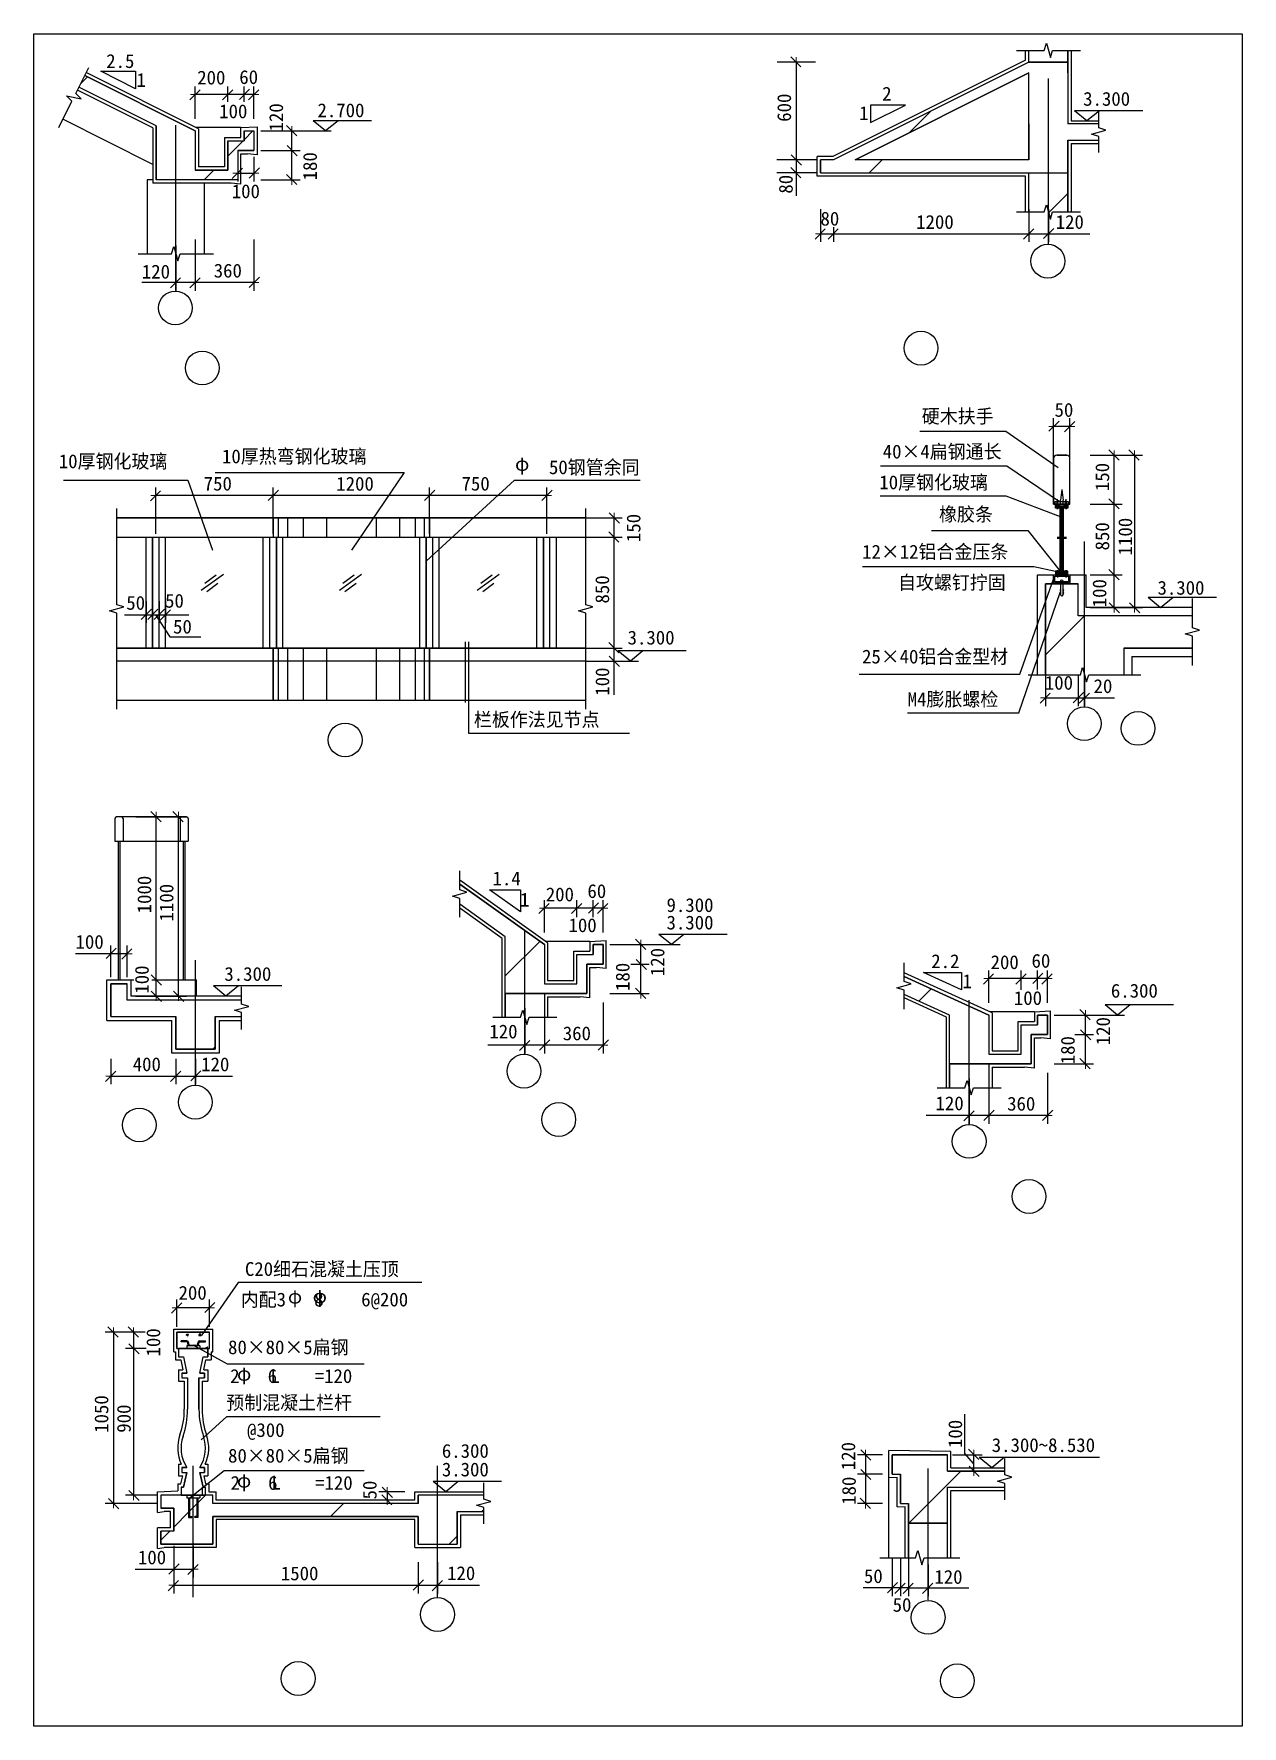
# Model space of a CAD drawing. Header units: metres. Extents: x 42631 to 79728, y 40814 to 92749.
import ezdxf

# ---------------------------------------------------------------- set-up
doc = ezdxf.new("R2010")
doc.units = ezdxf.units.M
for name, color, linetype in [('AXIS', 3, 'Continuous'), ('OTHER', 7, 'Continuous'), ('PUB_DIM', 3, 'Continuous'), ('Q', 4, 'Continuous')]:
    doc.layers.add(name, color=color, linetype=linetype)
pattern_1 = [(45, (0, 0), (-3367.6, 3367.6), [])]
pattern_2 = [(45, (0, 0), (-2245.06, 2245.06), [])]

msp = doc.modelspace()

# ---------------------------------------------------------------- texts
at = {"layer": 'PUB_DIM'}
for s, p in [('200', (47646.83, 91194.6)), ('60', (48938.5, 91209.39)), ('100', (48321.66, 90160.11)), ('100', (48706.99, 87705.6)), ('80', (66782.2, 86864.61)), ('1200', (69719.46, 86764.58)), ('120', (74003.03, 86763.72)), ('120', (45946.25, 85239.65)), ('360', (48153.11, 85269.8)), ('硬木扶手', (69891.81, 80801.98)), ('50', (73968.37, 80997.64)), ('10厚热弯钢化玻璃', (48407.41, 79570.49)), ('40×4扁钢通长', (68693.64, 79717.37)), ('10厚钢化玻璃', (43397, 79419.81)), ('   50钢管余同', (57580.51, 79236.84)), ('750', (47845.97, 78733.14)), ('1200', (51915.92, 78730.54)), ('750', (55762.07, 78733.14)), ('10厚钢化玻璃', (68588.63, 78774.23)), ('橡胶条', (70420.95, 77793.33)), ('12×12铝合金压条', (68061.1, 76643.78)), ('自攻螺钉拧固', (69162.53, 75701.13)), ('50', (45469.01, 75074.88)), ('50', (46660.12, 75138.04)), ('50', (46905.18, 74344.75)), ('25×40铝合金型材', (68057.57, 73427.07)), ('100', (73669.82, 72622.44)), ('20', (75165.92, 72519.53)), ('M4膨胀螺检', (69459.51, 72116.17)), ('栏板作法见节点', (56140.97, 71495.31)), ('200', (58348.36, 66127.72)), ('60', (59626.86, 66229.08)), ('100', (59046.04, 65181.02)), ('100', (43910.66, 64671.64)), ('200', (72004.43, 64047.68)), ('60', (73261.72, 64090.02)), ('100', (72719.52, 62947.26)), ('120', (56615.76, 61920.16)), ('360', (58869.98, 61863.76)), ('400', (45666.29, 60914.56)), ('120', (47767.82, 60913.7)), ('120', (70314.43, 59717.11)), ('360', (72512.42, 59704.49)), ('C20细石混凝土压顶', (49111.33, 54630.82)), ('200', (47073.2, 53901.4)), ('内配3   8    6@200', (48982.84, 53695.39)), ('80×80×5扁钢', (48594.07, 52231.18)), ('2   6    =120 ', (48657.51, 51345.92)), ('L', (49896.4, 51347.09)), ('预制混凝土栏杆', (48538.53, 50531.35)), ('@300', (49175.09, 49689.71)), ('80×80×5扁钢', (48594.07, 48903.07)), ('2   6    =120', (48670.04, 48068.41)), ('L', (49923.32, 48076.52)), ('100', (45827.03, 45781.36)), ('1500', (50214.97, 45290.4)), ('120', (55317.34, 45297.25)), ('50', (68116.19, 45205.86)), ('120', (70277.95, 45182.26)), ('50', (68997.37, 44324.78))]:
    msp.add_text(s, height=424).set_placement(p)
for s, p in [('120', (50282.03, 89752.84)), ('600', (65878.12, 90049.75)), ('180', (51321.03, 88252.85)), ('80', (65928.22, 87844.91)), ('150', (75644.32, 78716.57)), ('150', (61253.67, 77151.94)), ('850', (75644.32, 76895.04)), ('1100', (76350.49, 76743.38)), ('850', (60292, 75265.91)), ('100', (75557.99, 75150.14)), ('100', (60295.47, 72437.66)), ('1000', (46233.86, 65758.68)), ('1100', (46915.4, 65508.68)), ('120', (61989.17, 63830.17)), ('100', (46158.51, 63292.98)), ('180', (60918.65, 63375.61)), ('120', (75670.06, 61709.7)), ('180', (74586.03, 61125.98)), ('100', (46509.89, 52159.04)), ('1050', (44917.07, 49816.02)), ('900', (45606.35, 49819.34)), ('100', (71130.59, 49350.27)), ('120', (67847.13, 48668.08)), ('50', (53153.94, 47771.56)), ('180', (67866.14, 47605.36))]:
    msp.add_text(s, height=424, rotation=90).set_placement(p)
for s, p in [('2.5', (44853.23, 91700.7)), ('1', (45783.67, 91120.9)), ('2', (68675.53, 90699.73)), ('3.300', (74845.68, 90541.9)), ('2.700', (51338.66, 90191.23)), ('1', (67971.14, 90103.09)), ('3.300', (77129.06, 75536.96)), ('3.300', (60860.02, 74007.98)), ('1.4', (56714.4, 66618)), ('1', (57557.14, 65966.56)), ('9.300', (62055.53, 65799.69)), ('3.300', (62055.53, 65264.37)), ('2.2', (70183.12, 64077.65)), ('3.300', (48480.11, 63686.96)), ('1', (71138.62, 63462.08)), ('6.300', (75697.97, 63171.91)), ('6.300', (55157.62, 49049.7)), ('3.300~8.530', (72039.65, 49227.25)), ('3.300', (55157.62, 48479.52))]:
    msp.add_text(s, height=424, dxfattribs=at).set_placement(p)
at = {"layer": 'Q'}
for p in [(57405.28, 79338.76), (50430.68, 53785.75), (51191.28, 53794.58), (48868.74, 51415.92), (48867.19, 48137.3)]:
    msp.add_text('φ', height=424, dxfattribs=at).set_placement(p)

# ---------------------------------------------------------------- blocks, each defined once
blk = doc.blocks.new('_DIMX')
at = {"lineweight": 15}
blk.add_line((-150, 0), (150, 0), dxfattribs=at)
blk.add_lwpolyline([(165.59, 164.67), (-148.14, -149.35)])

# ---------------------------------------------------------------- hatches: boundary and pattern name
h = msp.add_hatch()
h.set_pattern_fill('ANSI31', scale=3000)
h.paths.add_polyline_path([(73179.87, 89982.7), (74379.87, 89982.7), (74379.87, 91547.29), (73179.87, 91547.29)])
h.paths.add_polyline_path([(74379.87, 91547.29), (74379.87, 91882.7), (73179.87, 91882.7), (67179.87, 88882.7), (66779.87, 88882.7), (66779.87, 88482.7), (73179.87, 88482.7), (73779.87, 88482.7), (73779.87, 89982.7), (73179.87, 89982.7), (73179.87, 88882.7), (67850.69, 88882.7), (73179.87, 91547.29)])
h.paths.add_polyline_path([(74379.87, 91882.7), (74379.87, 92239.69), (73909.87, 92239.69), (73839.87, 92019.69), (73719.87, 92459.69), (73649.87, 92239.69), (73179.87, 92239.69), (73179.87, 91882.7)])
h.paths.add_polyline_path([(73779.87, 88482.7), (74379.87, 88482.7), (74379.87, 89482.7), (75322.85, 89482.7), (75322.85, 89602.7), (75102.85, 89672.7), (75542.85, 89792.7), (75322.85, 89862.7), (75322.85, 89982.7), (73779.87, 89982.7)])
h.paths.add_polyline_path([(73779.87, 87284.5), (73839.87, 87064.5), (73909.87, 87284.5), (74379.87, 87284.5), (74379.87, 88482.7), (73779.87, 88482.7)])
h.paths.add_polyline_path([(73179.87, 87284.5), (73649.87, 87284.5), (73719.87, 87504.5), (73779.87, 87284.5), (73779.87, 88482.7), (73179.87, 88482.7)])
h = msp.add_hatch()
h.set_pattern_fill('AN33C', scale=1500)
h.set_pattern_definition(pattern_1)
h.paths.add_polyline_path([(46388.66, 89922.92), (46388.66, 88270.13), (46988.66, 88270.13), (46988.66, 90070.13), (44192.87, 91468.03), (44013.99, 91110.26)])
h.paths.add_polyline_path([(47588.66, 88570.13), (47588.66, 89770.13), (46988.66, 90070.13), (46988.66, 88270.13), (48888.66, 88270.13), (48888.66, 89170.13), (49388.66, 89170.13), (49388.66, 89770.13), (49088.66, 89770.13), (49088.66, 89470.13), (48588.66, 89470.13), (48588.66, 88570.13)])
h = msp.add_hatch()
h.set_pattern_fill('ANSI31', scale=3000)
h.paths.add_polyline_path([(46388.66, 89922.92), (46388.66, 88270.13), (46988.66, 88270.13), (46988.66, 90070.13), (44192.87, 91468.03), (44013.99, 91110.26)])
h.paths.add_polyline_path([(46988.66, 88270.13), (48888.66, 88270.13), (48888.66, 89170.13), (49388.66, 89170.13), (49388.66, 89770.13), (49088.66, 89770.13), (49088.66, 89470.13), (48588.66, 89470.13), (48588.66, 88570.13), (47588.66, 88570.13), (47588.66, 89770.13), (46988.66, 90070.13)])
h = msp.add_hatch()
h.set_pattern_fill('AN33C', scale=1500)
h.set_pattern_definition(pattern_1)
h.paths.add_polyline_path([(74379.87, 91547.29), (74379.87, 91882.7), (73179.87, 91882.7), (67179.87, 88882.7), (66779.87, 88882.7), (66779.87, 88482.7), (73179.87, 88482.7), (73779.87, 88482.7), (73779.87, 89982.7), (73179.87, 89982.7), (73179.87, 88882.7), (67850.69, 88882.7), (73179.87, 91547.29)])
h.paths.add_polyline_path([(73779.87, 88482.7), (74379.87, 88482.7), (74379.87, 89482.7), (75322.85, 89482.7), (75322.85, 89602.7), (75102.85, 89672.7), (75542.85, 89792.7), (75322.85, 89862.7), (75322.85, 89982.7), (73779.87, 89982.7)])
h = msp.add_hatch()
h.set_pattern_fill('AN33C', scale=1500)
h.set_pattern_definition(pattern_1)
h.paths.add_polyline_path([(74379.87, 91547.29), (73179.87, 91547.29), (73179.87, 89982.7), (74379.87, 89982.7)])
h = msp.add_hatch()
h.set_pattern_fill('ANSI31', scale=3000)
h.paths.add_polyline_path([(73690.34, 73080.82), (74760.34, 73080.82), (74830.34, 73300.82), (74950.34, 72860.82), (75020.34, 73080.82), (76090.34, 73080.82), (76090.34, 73892.58), (78202.98, 73892.58), (78202.98, 74262.58), (77982.98, 74332.58), (78422.98, 74452.58), (78202.98, 74522.58), (78202.98, 74892.58), (74690.34, 74892.58), (74690.34, 75867.58), (73690.34, 75867.58)])
h = msp.add_hatch()
h.set_pattern_fill('AN33C', scale=1500)
h.set_pattern_definition(pattern_1)
h.paths.add_polyline_path([(74690.34, 74892.58), (74690.34, 75867.58), (73690.34, 75867.58), (73690.34, 73080.82), (74760.34, 73080.82), (74830.34, 73300.82), (74950.34, 72860.82), (75020.34, 73080.82), (76090.34, 73080.82), (76090.34, 73892.58), (78202.98, 73892.58), (78202.98, 74262.58), (77982.98, 74332.58), (78422.98, 74452.58), (78202.98, 74522.58), (78202.98, 74892.58)])
h = msp.add_hatch()
h.set_pattern_fill('ANSI31', scale=3000)
h.paths.add_polyline_path([(57105.52, 65040.09), (57105.52, 63297.4), (57705.52, 63297.4), (57705.52, 65225.97), (55704.86, 66655.01), (55704.86, 66477.79), (55924.86, 66407.79), (55484.86, 66287.79), (55704.86, 66217.79), (55704.86, 66040.56)])
h.paths.add_polyline_path([(59605.52, 64197.4), (60105.52, 64197.4), (60105.52, 64797.4), (59805.52, 64797.4), (59805.52, 64497.4), (59305.52, 64497.4), (59305.52, 63597.4), (58305.52, 63597.4), (58305.52, 64797.4), (57705.52, 65225.97), (57705.52, 63297.4), (59605.52, 63297.4)])
h.paths.add_polyline_path([(57645.52, 62787.54), (57705.52, 62567.54), (57705.52, 63297.4), (57105.52, 63297.4), (57105.52, 62567.54), (57575.52, 62567.54)])
h.paths.add_polyline_path([(58305.52, 63297.4), (57705.52, 63297.4), (57705.52, 62567.54), (57765.52, 62347.54), (57835.52, 62567.54), (58305.52, 62567.54)])
h = msp.add_hatch()
h.set_pattern_fill('AN33C', scale=1500)
h.set_pattern_definition(pattern_1)
h.paths.add_polyline_path([(57705.52, 63297.4), (59605.52, 63297.4), (59605.52, 64197.4), (60105.52, 64197.4), (60105.52, 64797.4), (59805.52, 64797.4), (59805.52, 64497.4), (59305.52, 64497.4), (59305.52, 63597.4), (58305.52, 63597.4), (58305.52, 64797.4), (57705.52, 65225.97)])
h.paths.add_polyline_path([(57705.52, 65225.97), (55704.86, 66655.01), (55704.86, 66477.79), (55924.86, 66407.79), (55484.86, 66287.79), (55704.86, 66217.79), (55704.86, 66040.56), (57105.52, 65040.09), (57105.52, 63297.4), (57705.52, 63297.4)])
h = msp.add_hatch()
h.set_pattern_fill('AN33C', scale=1500)
h.set_pattern_definition(pattern_1)
h.paths.add_polyline_path([(45494.9, 63094.08), (45494.9, 63594.08), (44994.9, 63594.08), (44994.9, 62594.08), (46994.9, 62594.08), (46994.9, 61594.08), (47594.9, 61594.08), (47594.9, 63094.08)])
h.paths.add_polyline_path([(47594.9, 63094.08), (47594.9, 61594.08), (48194.9, 61594.08), (48194.9, 62594.08), (49009.5, 62594.08), (49009.5, 62714.08), (48789.5, 62784.08), (49229.5, 62904.08), (49009.5, 62974.08), (49009.5, 63094.08), (48194.9, 63094.08)])
h = msp.add_hatch()
h.set_pattern_fill('ANSI31', scale=3000)
h.paths.add_polyline_path([(46994.9, 62594.08), (46994.9, 61594.08), (47594.9, 61594.08), (47594.9, 63094.08), (45494.9, 63094.08), (45494.9, 63594.08), (44994.9, 63594.08), (44994.9, 62594.08)])
h.paths.add_polyline_path([(47594.9, 61594.08), (48194.9, 61594.08), (48194.9, 62594.08), (49009.5, 62594.08), (49009.5, 62714.08), (48789.5, 62784.08), (49229.5, 62904.08), (49009.5, 62974.08), (49009.5, 63094.08), (48194.9, 63094.08), (47594.9, 63094.08)])
h = msp.add_hatch()
h.set_pattern_fill('AN33C', scale=1500)
h.set_pattern_definition(pattern_1)
h.paths.add_polyline_path([(71347.96, 62910.85), (69347.3, 63820.25), (69347.3, 63662.34), (69567.3, 63592.34), (69127.3, 63472.34), (69347.3, 63402.34), (69347.3, 63271.02), (70747.96, 62634.35), (70747.96, 61138.13), (71347.96, 61138.13)])
h.paths.add_polyline_path([(71947.96, 61438.13), (71947.96, 62638.13), (71347.96, 62910.85), (71347.96, 61138.13), (73247.96, 61138.13), (73247.96, 62038.13), (73747.96, 62038.13), (73747.96, 62638.13), (73447.96, 62638.13), (73447.96, 62338.13), (72947.96, 62338.13), (72947.96, 61438.13)])
h = msp.add_hatch()
h.set_pattern_fill('ANSI31', scale=3000)
h.paths.add_polyline_path([(69347.3, 63820.25), (69347.3, 63662.34), (69567.3, 63592.34), (69127.3, 63472.34), (69347.3, 63402.34), (69347.3, 63271.02), (70747.96, 62634.35), (70747.96, 61138.13), (71347.96, 61138.13), (71347.96, 62910.85)])
h.paths.add_polyline_path([(71947.96, 62638.13), (71347.96, 62910.85), (71347.96, 61138.13), (73247.96, 61138.13), (73247.96, 62038.13), (73747.96, 62038.13), (73747.96, 62638.13), (73447.96, 62638.13), (73447.96, 62338.13), (72947.96, 62338.13), (72947.96, 61438.13), (71947.96, 61438.13)])
h.paths.add_polyline_path([(71347.96, 61138.13), (71347.96, 60408.27), (71407.96, 60188.27), (71477.96, 60408.27), (71947.96, 60408.27), (71947.96, 61138.13)])
h.paths.add_polyline_path([(70747.96, 60408.27), (71217.96, 60408.27), (71287.96, 60628.27), (71347.96, 60408.27), (71347.96, 61138.13), (70747.96, 61138.13)])
h = msp.add_hatch()
h.set_pattern_fill('ANSI31', scale=3000)
h.paths.add_polyline_path([(47025.38, 52901.43), (47025.38, 52401.43), (47325.38, 52401.43), (47325.38, 52481.23), (47410.92, 52481.23, -0.41), (47355.92, 52536.23), (47355.92, 52581.48, 0.41), (47330.92, 52606.48), (47150.5, 52606.48), (47150.5, 52636.48), (47330.92, 52636.48, -0.41), (47385.92, 52581.48), (47385.92, 52536.23, 0.41), (47410.92, 52511.23), (47639.84, 52511.23, 0.41), (47664.84, 52536.23), (47664.84, 52581.48, -0.41), (47719.84, 52636.48), (47900.26, 52636.48), (47900.26, 52606.48), (47719.84, 52606.48, 0.41), (47694.84, 52581.48), (47694.84, 52536.23, -0.41), (47639.84, 52481.23), (47725.38, 52481.23), (47725.38, 52401.43), (48025.38, 52401.43), (48025.38, 52901.43)])
h.paths.add_polyline_path([(47525.38, 46401.43), (48125.38, 46401.43), (48125.38, 47251.43), (54425.38, 47251.43), (54425.38, 46401.43), (55025.38, 46401.43), (55025.38, 47901.43), (54425.38, 47901.43), (54425.38, 47651.43), (48125.38, 47651.43), (48125.38, 47901.43), (47725.38, 47901.43), (47725.38, 47817.65), (47668.95, 47817.65), (47668.95, 47217.65), (47574, 47217.65), (47574, 47247.65), (47638.95, 47247.65), (47638.95, 47817.65), (47525.38, 47817.65)])
h.paths.add_polyline_path([(47525.38, 47817.65), (47411.81, 47817.65), (47411.81, 47247.65), (47476.76, 47247.65), (47476.76, 47217.65), (47381.81, 47217.65), (47381.81, 47817.65), (47325.38, 47817.65), (47325.38, 47901.43), (47150.38, 47901.43), (46925.38, 47901.43), (46525.38, 47901.43), (46525.38, 47501.43), (46925.38, 47501.43), (46925.38, 46801.43), (46525.38, 46801.43), (46525.38, 46401.43), (47525.38, 46401.43)])
h.paths.add_polyline_path([(55025.38, 46401.43), (55625.38, 46401.43), (55625.38, 47401.43), (56442.89, 47401.43), (56442.89, 47521.43), (56222.89, 47591.43), (56662.89, 47711.43), (56442.89, 47781.43), (56442.89, 47901.43), (55025.38, 47901.43)])
h = msp.add_hatch()
h.set_pattern_fill('ANSI31', scale=3000)
h.paths.add_polyline_path([(70683.94, 48144.63), (72439.68, 48144.63), (72439.68, 48264.63), (72219.68, 48334.63), (72659.68, 48454.63), (72439.68, 48524.63), (72439.68, 48644.63), (70683.94, 48644.63), (70683.94, 49144.63), (68983.94, 49144.63), (68983.94, 48544.63), (69233.94, 48544.63), (69233.94, 47644.63), (69483.94, 47644.63), (69483.94, 47044.63), (70683.94, 47044.63)])
h.paths.add_polyline_path([(69483.94, 47044.63), (69483.94, 45981.18), (69703.94, 45981.18), (69773.94, 46201.18), (69893.94, 45761.18), (69963.94, 45981.18), (70683.94, 45981.18), (70683.94, 47044.63)])
h = msp.add_hatch()
h.set_pattern_fill('AN33C', scale=1000)
h.set_pattern_definition(pattern_2)
h.paths.add_polyline_path([(69483.94, 47644.63), (69483.94, 47044.63), (70683.94, 47044.63), (70683.94, 48144.63), (72439.68, 48144.63), (72439.68, 48264.63), (72219.68, 48334.63), (72659.68, 48454.63), (72439.68, 48524.63), (72439.68, 48644.63), (70683.94, 48644.63), (70683.94, 49144.63), (68983.94, 49144.63), (68983.94, 48544.63), (69233.94, 48544.63), (69233.94, 47644.63)])
h.paths.add_polyline_path([(69483.94, 47044.63), (69483.94, 45981.18), (69703.94, 45981.18), (69773.94, 46201.18), (69893.94, 45761.18), (69963.94, 45981.18), (70683.94, 45981.18), (70683.94, 47044.63)])
h = msp.add_hatch()
h.set_pattern_fill('AN33C', scale=1000)
h.set_pattern_definition(pattern_2)
h.paths.add_polyline_path([(48125.38, 47651.43), (48125.38, 47901.43), (47725.38, 47901.43), (47725.38, 47817.65), (47668.95, 47817.65), (47668.95, 47217.65), (47574, 47217.65), (47574, 47247.65), (47638.95, 47247.65), (47638.95, 47817.65), (47525.38, 47817.65), (47525.38, 46401.43), (48125.38, 46401.43), (48125.38, 47251.43), (54425.38, 47251.43), (54425.38, 46401.43), (55025.38, 46401.43), (55025.38, 47901.43), (54425.38, 47901.43), (54425.38, 47651.43)])
h.paths.add_polyline_path([(55025.38, 47901.43), (55025.38, 46401.43), (55625.38, 46401.43), (55625.38, 47401.43), (56442.89, 47401.43), (56442.89, 47521.43), (56222.89, 47591.43), (56662.89, 47711.43), (56442.89, 47781.43), (56442.89, 47901.43)])
h.paths.add_polyline_path([(47525.38, 47817.65), (47411.81, 47817.65), (47411.81, 47247.65), (47476.76, 47247.65), (47476.76, 47217.65), (47381.81, 47217.65), (47381.81, 47817.65), (47325.38, 47817.65), (47325.38, 47901.43), (47150.38, 47901.43), (46925.38, 47901.43), (46525.38, 47901.43), (46525.38, 47501.43), (46925.38, 47501.43), (46925.38, 46801.43), (46525.38, 46801.43), (46525.38, 46401.43), (47525.38, 46401.43)])

# ---------------------------------------------------------------- linework, layer by layer
for p, q in [((73079.87, 91944.5), (67156.27, 88982.7)), ((73079.87, 91944.5), (73079.87, 92239.69)), ((73179.87, 91882.7), (73179.87, 92239.69)), ((73179.87, 91882.7), (73179.87, 92239.69)), ((74379.87, 92239.69), (74379.87, 89982.7)), ((74379.87, 91882.7), (74379.87, 92239.69)), ((74479.87, 92239.69), (74479.87, 90082.7)), ((47588.66, 89770.13), (44192.87, 91468.03)), ((44192.87, 91468.03), (47588.66, 89770.13)), ((47688.66, 89831.94), (44237.59, 91557.47)), ((45756.48, 91063.97), (44683.21, 91600.6)), ((44683.21, 91600.6), (45756.48, 91600.6)), ((45756.48, 91600.6), (45756.48, 91063.97)), ((73179.87, 91882.7), (67179.87, 88882.7)), ((73179.87, 91882.7), (67179.87, 88882.7)), ((73179.87, 91547.29), (67850.69, 88882.7)), ((67850.69, 88882.7), (73179.87, 91547.29)), ((73179.87, 91882.7), (74379.87, 91882.7)), ((74379.87, 91882.7), (73179.87, 91882.7)), ((73179.87, 88882.7), (73179.87, 91547.29)), ((73179.87, 89982.7), (73179.87, 91547.29)), ((74379.87, 91547.29), (74379.87, 91882.7)), ((74379.87, 91547.29), (74379.87, 89982.7)), ((46288.66, 89861.12), (43969.26, 91020.81)), ((46388.66, 89922.92), (44013.99, 91110.26)), ((46388.66, 89922.92), (44013.99, 91110.26)), ((68316.37, 90564.15), (68316.37, 90027.52)), ((68316.37, 90027.52), (69389.63, 90564.15)), ((69389.63, 90564.15), (68316.37, 90564.15)), ((46288.66, 88743.08), (43522.05, 90126.39)), ((46288.66, 89861.12), (46288.66, 88170.13)), ((46388.66, 89922.92), (46388.66, 88270.13)), ((46388.66, 88270.13), (46388.66, 89922.92)), ((48988.66, 89870.13), (47612.27, 89870.13)), ((48988.66, 89870.13), (49488.66, 89891.32)), ((48988.66, 89570.13), (48988.66, 89870.13)), ((49488.66, 89891.32), (49488.66, 89036.44)), ((73179.87, 89982.7), (73179.87, 88882.7)), ((75322.85, 89982.7), (74379.87, 89982.7)), ((75322.85, 89982.7), (74379.87, 89982.7)), ((74479.87, 90082.7), (75322.85, 90082.7)), ((47588.66, 89770.13), (47588.66, 88570.13)), ((47588.66, 89770.13), (47588.66, 88570.13)), ((47688.66, 89831.94), (47688.66, 88670.13)), ((48488.66, 89570.13), (48988.66, 89570.13)), ((48488.66, 89570.13), (48488.66, 88670.13)), ((48588.66, 89470.13), (49088.66, 89470.13)), ((48588.66, 89470.13), (48588.66, 88570.13)), ((48588.66, 88570.13), (48588.66, 89470.13)), ((48588.66, 89470.13), (49088.66, 89470.13)), ((49088.66, 89770.13), (49088.66, 89470.13)), ((49088.66, 89770.13), (49388.66, 89770.13)), ((49088.66, 89470.13), (49088.66, 89770.13)), ((49088.66, 89770.13), (49388.66, 89770.13)), ((49388.66, 89770.13), (49388.66, 89170.13)), ((49388.66, 89770.13), (49388.66, 89170.13)), ((74379.87, 89482.7), (75322.85, 89482.7)), ((74379.87, 89482.7), (74379.87, 87284.5)), ((74379.87, 88482.7), (74379.87, 89482.7)), ((74379.87, 89482.7), (75322.85, 89482.7)), ((74479.87, 89382.7), (75322.85, 89382.7)), ((74479.87, 89382.7), (74479.87, 87284.5)), ((48888.66, 89170.13), (49388.66, 89170.13)), ((48888.66, 89170.13), (48888.66, 88270.13)), ((49388.66, 89170.13), (48888.66, 89170.13)), ((48888.66, 89170.13), (48888.66, 88270.13)), ((48988.66, 89070.13), (49186.69, 89070.13)), ((48988.66, 88136.44), (48988.66, 89070.13)), ((49488.66, 89036.44), (49186.69, 89070.13)), ((67156.27, 88982.7), (66679.87, 88982.7)), ((66679.87, 88382.7), (66679.87, 88982.7)), ((66779.87, 88482.7), (66779.87, 88882.7)), ((67179.87, 88882.7), (66779.87, 88882.7)), ((67179.87, 88882.7), (66779.87, 88882.7)), ((66779.87, 88882.7), (66779.87, 88482.7)), ((73179.87, 88882.7), (67850.69, 88882.7)), ((73179.87, 88882.7), (67850.69, 88882.7)), ((48588.66, 88570.13), (47588.66, 88570.13)), ((47588.66, 88570.13), (48588.66, 88570.13)), ((48488.66, 88670.13), (47688.66, 88670.13)), ((73079.87, 88382.7), (66679.87, 88382.7)), ((66779.87, 88482.7), (74379.87, 88482.7)), ((66779.87, 88482.7), (73179.87, 88482.7)), ((73079.87, 87284.5), (73079.87, 88382.7)), ((73179.87, 87284.5), (73179.87, 88482.7)), ((73179.87, 88482.7), (74379.87, 88482.7)), ((73179.87, 87284.5), (73179.87, 88482.7)), ((74379.87, 87284.5), (74379.87, 88482.7)), ((46288.66, 88270.13), (46113.66, 88270.13)), ((46113.66, 88270.13), (46113.66, 85999.12)), ((48686.69, 88170.13), (46288.66, 88170.13)), ((48888.66, 88270.13), (46388.66, 88270.13)), ((48888.66, 88270.13), (46388.66, 88270.13)), ((47863.66, 88170.13), (47863.66, 85999.12)), ((48988.66, 88136.44), (48686.69, 88170.13)), ((69833.79, 80559.84), (72474.84, 80559.84)), ((72474.84, 80559.84), (74080.45, 79436.91)), ((68625.74, 79492.49), (72504.96, 79492.49)), ((72504.96, 79492.49), (74145.77, 78377.37)), ((73940.34, 78316.86), (73940.34, 79716.86)), ((73940.34, 79716.86), (73940.34, 78316.86)), ((74040.34, 79816.86), (74340.34, 79816.86)), ((74340.34, 79816.86), (74040.34, 79816.86)), ((74440.34, 78316.86), (74440.34, 79716.86)), ((74440.34, 78316.86), (74440.34, 79716.86)), ((43542.17, 79055.98), (47360.23, 79055.98)), ((47360.23, 79055.98), (48114.31, 76904.74)), ((48199.89, 79283.12), (53997.31, 79283.12)), ((53997.31, 79283.12), (52387.55, 76904.74)), ((57389.78, 79055.98), (54676.32, 76568.34)), ((57389.78, 79055.98), (61244.88, 79055.98)), ((68613.58, 78567), (72474.49, 78567)), ((72474.49, 78567), (74140.34, 77941.89)), ((74047.79, 78336.64), (74060.34, 78469.35)), ((74072.89, 78336.64), (74060.34, 78469.35)), ((74190.34, 78767.44), (74145.77, 78437.89)), ((74145.77, 78316.86), (74145.77, 78437.89)), ((74190.34, 78767.44), (74234.9, 78437.89)), ((74234.9, 78316.86), (74234.9, 78437.89)), ((74307.79, 78336.64), (74320.34, 78469.35)), ((74332.89, 78336.64), (74320.34, 78469.35)), ((73940.34, 78316.86), (74440.34, 78316.86)), ((73990.34, 78316.86), (73990.34, 78396.86)), ((73990.34, 78396.86), (74390.34, 78396.86)), ((74390.34, 78316.86), (73990.34, 78316.86)), ((74000.34, 78196.86), (74000.34, 78316.86)), ((74120.34, 78196.86), (74000.34, 78196.86)), ((74040.34, 78196.86), (74040.34, 78178.02)), ((74040.34, 78178.02), (74080.34, 78178.02)), ((74045.34, 78226.86), (74045.34, 78314.64)), ((74060.34, 78196.86), (74060.34, 78178.02)), ((74075.34, 78226.86), (74075.34, 78314.64)), ((74080.34, 78196.86), (74080.34, 78178.02)), ((74120.34, 78316.86), (74120.34, 78196.86)), ((74120.34, 78196.86), (74140.34, 78196.86)), ((74140.34, 77306.92), (74140.34, 78269.05)), ((74140.34, 78269.05), (74240.34, 78269.05)), ((74173.34, 77369.26), (74173.34, 78269.05)), ((74207.34, 77244.59), (74207.34, 78269.05)), ((74240.34, 77306.92), (74240.34, 78269.05)), ((74260.34, 78196.86), (74240.34, 78196.86)), ((74260.34, 78196.86), (74260.34, 78316.86)), ((74380.34, 78196.86), (74260.34, 78196.86)), ((74290.34, 78226.86), (74290.34, 78316.86)), ((74350.34, 78226.86), (74290.34, 78226.86)), ((74300.34, 78196.86), (74300.34, 78178.02)), ((74300.34, 78178.02), (74340.34, 78178.02)), ((74305.34, 78226.86), (74305.34, 78314.64)), ((74320.34, 78196.86), (74320.34, 78178.02)), ((74335.34, 78226.86), (74335.34, 78314.64)), ((74340.34, 78196.86), (74340.34, 78178.02)), ((74350.34, 78316.86), (74350.34, 78226.86)), ((74380.34, 78316.86), (74380.34, 78196.86)), ((74390.34, 78396.86), (74390.34, 78316.86)), ((45176.32, 77900.59), (59576.32, 77900.59)), ((59576.32, 77900.59), (45176.32, 77900.59)), ((49976.32, 77900.59), (49976.32, 77300.59)), ((49976.32, 77900.59), (49976.32, 77300.59)), ((50136.32, 77900.59), (50136.32, 77300.59)), ((50416.32, 77900.59), (50416.32, 77300.59)), ((50896.32, 77900.59), (50896.32, 77300.59)), ((51616.32, 77900.59), (51616.32, 77300.59)), ((53136.32, 77900.59), (53136.32, 77300.59)), ((53856.32, 77900.59), (53856.32, 77300.59)), ((54336.32, 77900.59), (54336.32, 77300.59)), ((54616.32, 77900.59), (54616.32, 77300.59)), ((54776.32, 77900.59), (54776.32, 77300.59)), ((54776.32, 77900.59), (54776.32, 77300.59)), ((70191.51, 77506.91), (73151.56, 77506.91)), ((73151.56, 77506.91), (74140.34, 76262.58)), ((45176.32, 77300.59), (59576.32, 77300.59)), ((45176.32, 77300.59), (59576.32, 77300.59)), ((46076.32, 73900.59), (46076.32, 77300.59)), ((46276.32, 73900.59), (46276.32, 77300.59)), ((46276.32, 77300.59), (46276.32, 73900.59)), ((46476.32, 73900.59), (46476.32, 77300.59)), ((46476.32, 73900.59), (46476.32, 77300.59)), ((46676.32, 73900.59), (46676.32, 77300.59)), ((49676.32, 73900.59), (49676.32, 77300.59)), ((49876.32, 73900.59), (49876.32, 77300.59)), ((49876.32, 73900.59), (49876.32, 77300.59)), ((50076.32, 73900.59), (50076.32, 77300.59)), ((50076.32, 77300.59), (50076.32, 73900.59)), ((50276.32, 73900.59), (50276.32, 77300.59)), ((54476.32, 73900.59), (54476.32, 77300.59)), ((54676.32, 73900.59), (54676.32, 77300.59)), ((54676.32, 77300.59), (54676.32, 73900.59)), ((54876.32, 73900.59), (54876.32, 77300.59)), ((54876.32, 73900.59), (54876.32, 77300.59)), ((55076.32, 73900.59), (55076.32, 77300.59)), ((58076.32, 73900.59), (58076.32, 77300.59)), ((58276.32, 73900.59), (58276.32, 77300.59)), ((58276.32, 77300.59), (58276.32, 73900.59)), ((58476.32, 73900.59), (58476.32, 77300.59)), ((58476.32, 73900.59), (58476.32, 77300.59)), ((58676.32, 73900.59), (58676.32, 77300.59)), ((74140.34, 76166.47), (74140.34, 77272.4)), ((74173.34, 76166.47), (74173.34, 77334.73)), ((74207.34, 76166.47), (74207.34, 77210.07)), ((74240.34, 76166.47), (74240.34, 77272.4)), ((68069.18, 76398.3), (73334.67, 76398.3)), ((73334.67, 76398.3), (74000.34, 76262.58)), ((47771.35, 75675.19), (48448.55, 76169.58)), ((47876.26, 75895.19), (48223.54, 76149.62)), ((47936.93, 75636.8), (48284.21, 75891.22)), ((52016.75, 75675.19), (52693.94, 76169.58)), ((52121.65, 75895.19), (52468.93, 76149.62)), ((52182.32, 75636.8), (52529.6, 75891.22)), ((56244.94, 75675.19), (56922.13, 76169.58)), ((56349.84, 75895.19), (56697.12, 76149.62)), ((56410.51, 75636.8), (56757.79, 75891.22)), ((72898, 73101.52), (73940.34, 76017.58)), ((73440.34, 73080.82), (73440.34, 76142.58)), ((73440.34, 76142.58), (74940.34, 76142.58)), ((73690.34, 73080.82), (73690.34, 75867.58)), ((73690.34, 75867.58), (74690.34, 75867.58)), ((74690.34, 75867.58), (73690.34, 75867.58)), ((73690.34, 75867.58), (73690.34, 73080.82)), ((73940.34, 75892.58), (73940.34, 76142.58)), ((73940.34, 76142.58), (74440.34, 76142.58)), ((74440.34, 75892.58), (73940.34, 75892.58)), ((74120.34, 76262.58), (74000.34, 76262.58)), ((74000.34, 76262.58), (74000.34, 76142.58)), ((74090.34, 76232.58), (74030.34, 76232.58)), ((74030.34, 76232.58), (74030.34, 76142.58)), ((74040.34, 76262.58), (74040.34, 76281.43)), ((74040.34, 76281.43), (74080.34, 76281.43)), ((74045.34, 76232.58), (74045.34, 76144.8)), ((74047.79, 76122.8), (74060.34, 76067.15)), ((74060.34, 76262.58), (74060.34, 76281.43)), ((74072.89, 76122.8), (74060.34, 76067.15)), ((74075.34, 76232.58), (74075.34, 76144.8)), ((74080.34, 76262.58), (74080.34, 76281.43)), ((74090.34, 76142.58), (74090.34, 76232.58)), ((74120.34, 76262.58), (74140.34, 76262.58)), ((74120.34, 76142.58), (74120.34, 76262.58)), ((74140.34, 76166.47), (74240.34, 76166.47)), ((74155.12, 75932.58), (74155.12, 75533.03)), ((74225.56, 75932.58), (74225.56, 75533.03)), ((74260.34, 76262.58), (74240.34, 76262.58)), ((74380.34, 76262.58), (74260.34, 76262.58)), ((74260.34, 76262.58), (74260.34, 76142.58)), ((74350.34, 76232.58), (74290.34, 76232.58)), ((74290.34, 76232.58), (74290.34, 76142.58)), ((74300.34, 76281.43), (74340.34, 76281.43)), ((74300.34, 76262.58), (74300.34, 76281.43)), ((74305.34, 76232.58), (74305.34, 76144.8)), ((74307.79, 76122.8), (74320.34, 76067.15)), ((74320.34, 76262.58), (74320.34, 76281.43)), ((74332.89, 76122.8), (74320.34, 76067.15)), ((74335.34, 76232.58), (74335.34, 76144.8)), ((74340.34, 76262.58), (74340.34, 76281.43)), ((74350.34, 76142.58), (74350.34, 76232.58)), ((74380.34, 76142.58), (74380.34, 76262.58)), ((74440.34, 76142.58), (74440.34, 75892.58)), ((74690.34, 74892.58), (74690.34, 75867.58)), ((74690.34, 74892.58), (74690.34, 75867.58)), ((74940.34, 75142.58), (74940.34, 76142.58)), ((72870.06, 71908.05), (74146.21, 75635.7)), ((74137.29, 75710.74), (74155.12, 75672.43)), ((74155.12, 75672.43), (74137.29, 75646.88)), ((74137.29, 75646.88), (74155.12, 75624.53)), ((74155.12, 75624.53), (74137.29, 75598.98)), ((74137.29, 75598.98), (74155.12, 75579.83)), ((74155.12, 75579.83), (74137.29, 75555.88)), ((74137.29, 75555.88), (74155.12, 75533.03)), ((74155.12, 75533.03), (74190.34, 75495.33)), ((74225.56, 75533.03), (74190.34, 75495.33)), ((74243.38, 75710.74), (74225.56, 75672.43)), ((74225.56, 75672.43), (74243.38, 75646.88)), ((74243.38, 75646.88), (74225.56, 75624.53)), ((74225.56, 75624.53), (74243.38, 75598.98)), ((74243.38, 75598.98), (74225.56, 75579.83)), ((74225.56, 75579.83), (74243.38, 75555.88)), ((74243.38, 75555.88), (74225.56, 75533.03)), ((46366.03, 74923.73), (46808.62, 74244.69)), ((78202.98, 74892.58), (74690.34, 74892.58)), ((78202.98, 74892.58), (74690.34, 74892.58)), ((78202.98, 75142.58), (74940.34, 75142.58)), ((45176.32, 73900.59), (59576.32, 73900.59)), ((59576.32, 73900.59), (45176.32, 73900.59)), ((46808.62, 74244.69), (47757.03, 74244.69)), ((49976.32, 73900.59), (49976.32, 72300.59)), ((49976.32, 72300.59), (49976.32, 73900.59)), ((50136.32, 73900.59), (50136.32, 72300.59)), ((50416.32, 73900.59), (50416.32, 72300.59)), ((50896.32, 73900.59), (50896.32, 72300.59)), ((51616.32, 73900.59), (51616.32, 72300.59)), ((53136.32, 73900.59), (53136.32, 72300.59)), ((53856.32, 73900.59), (53856.32, 72300.59)), ((54336.32, 73900.59), (54336.32, 72300.59)), ((54616.32, 73900.59), (54616.32, 72300.59)), ((54776.32, 73900.59), (54776.32, 72300.59)), ((54776.32, 72300.59), (54776.32, 73900.59)), ((76090.34, 73892.58), (76090.34, 73080.82)), ((76090.34, 73892.58), (78202.98, 73892.58)), ((78202.98, 73892.58), (76090.34, 73892.58)), ((76090.34, 73892.58), (76090.34, 73080.82)), ((59576.32, 73500.59), (45176.32, 73500.59)), ((76340.34, 73642.58), (78202.98, 73642.58)), ((76340.34, 73642.58), (76340.34, 73080.82)), ((67969.44, 73101.52), (72898, 73101.52)), ((45176.32, 72300.59), (59576.32, 72300.59)), ((45176.32, 72300.59), (59576.32, 72300.59)), ((69448.68, 71908.05), (72870.06, 71908.05)), ((45119.9, 68669.08), (45119.9, 67969.08)), ((47319.9, 68719.08), (45169.9, 68719.08)), ((45369.9, 68669.08), (45369.9, 67969.08)), ((47119.9, 68669.08), (47119.9, 67969.08)), ((47369.9, 68669.08), (47369.9, 67969.08)), ((45119.9, 67969.08), (47369.9, 67969.08)), ((45219.9, 67969.08), (45219.9, 63719.08)), ((45269.9, 67969.08), (45269.9, 63719.08)), ((47219.9, 67969.08), (47219.9, 63719.08)), ((47269.9, 67969.08), (47269.9, 63719.08)), ((58405.52, 64848.86), (55704.86, 66777.9)), ((58305.52, 64797.4), (55704.86, 66655.01)), ((55704.86, 66655.01), (58305.52, 64797.4)), ((56623.69, 66480.97), (57567.09, 66480.97)), ((57567.09, 65807.11), (56623.69, 66480.97)), ((57567.09, 66480.97), (57567.09, 65807.11)), ((57105.52, 65040.09), (55704.86, 66040.56)), ((57105.52, 65040.09), (55704.86, 66040.56)), ((57005.52, 64988.63), (55704.86, 65917.67)), ((57005.52, 62567.54), (57005.52, 64988.63)), ((57105.52, 62567.54), (57105.52, 65040.09)), ((57105.52, 63297.4), (57105.52, 65040.09)), ((59705.52, 64897.4), (60205.52, 64927.56)), ((60205.52, 64063.7), (60205.52, 64927.56)), ((58305.52, 64797.4), (58305.52, 63597.4)), ((58305.52, 64797.4), (58305.52, 63597.4)), ((59705.52, 64897.4), (58337.57, 64897.4)), ((58405.52, 64848.86), (58405.52, 63697.4)), ((59205.52, 64597.4), (59705.52, 64597.4)), ((59205.52, 63697.4), (59205.52, 64597.4)), ((59305.52, 63597.4), (59305.52, 64497.4)), ((59305.52, 64497.4), (59805.52, 64497.4)), ((59305.52, 63597.4), (59305.52, 64497.4)), ((59305.52, 64497.4), (59805.52, 64497.4)), ((59705.52, 64897.4), (59705.52, 64597.4)), ((60105.52, 64797.4), (59805.52, 64797.4)), ((59805.52, 64797.4), (59805.52, 64497.4)), ((59805.52, 64497.4), (59805.52, 64797.4)), ((59805.52, 64797.4), (60105.52, 64797.4)), ((60105.52, 64197.4), (60105.52, 64797.4)), ((60105.52, 64797.4), (60105.52, 64197.4)), ((59605.52, 64197.4), (60105.52, 64197.4)), ((59605.52, 63297.4), (59605.52, 64197.4)), ((60105.52, 64197.4), (59605.52, 64197.4)), ((59605.52, 64197.4), (59605.52, 63297.4)), ((59705.52, 64097.4), (59903.56, 64097.4)), ((59705.52, 63163.7), (59705.52, 64097.4)), ((60205.52, 64063.7), (59903.56, 64097.4)), ((72047.96, 62702.52), (69347.3, 63930.09)), ((69943.23, 63945.08), (71111.28, 63945.08)), ((71111.28, 63414.15), (69943.23, 63945.08)), ((71111.28, 63945.08), (71111.28, 63414.15)), ((44869.9, 63719.08), (45705.85, 63719.08)), ((44869.9, 62469.08), (44869.9, 63719.08)), ((44994.9, 63594.08), (45494.9, 63594.08)), ((44994.9, 62594.08), (44994.9, 63594.08)), ((45494.9, 63594.08), (44994.9, 63594.08)), ((44994.9, 63594.08), (44994.9, 62594.08)), ((45494.9, 63094.08), (45494.9, 63594.08)), ((45494.9, 63094.08), (45494.9, 63594.08)), ((45619.9, 63219.08), (45619.9, 63719.08)), ((46312.78, 63719.08), (47619.9, 63719.08)), ((47619.9, 63219.08), (47619.9, 63719.08)), ((58305.52, 63597.4), (59305.52, 63597.4)), ((58305.52, 63597.4), (59305.52, 63597.4)), ((58405.52, 63697.4), (59205.52, 63697.4)), ((71947.96, 62638.13), (69347.3, 63820.25)), ((69347.3, 63820.25), (71947.96, 62638.13)), ((49009.5, 63094.08), (45494.9, 63094.08)), ((49009.5, 63094.08), (45494.9, 63094.08)), ((49009.5, 63219.08), (45619.9, 63219.08)), ((57105.52, 63297.4), (59605.52, 63297.4)), ((59605.52, 63297.4), (57105.52, 63297.4)), ((57105.52, 63297.4), (57105.52, 62567.54)), ((58305.52, 63297.4), (58305.52, 62567.54)), ((58305.52, 63297.4), (58305.52, 62567.54)), ((58405.52, 63197.4), (59403.56, 63197.4)), ((58405.52, 63197.4), (58405.52, 62567.54)), ((59705.52, 63163.7), (59403.56, 63197.4)), ((70747.96, 62634.35), (69347.3, 63271.02)), ((70747.96, 62634.35), (69347.3, 63271.02)), ((70647.96, 62569.96), (69347.3, 63161.17)), ((44869.9, 62469.08), (46869.9, 62469.08)), ((44994.9, 62594.08), (46994.9, 62594.08)), ((44994.9, 62594.08), (46994.9, 62594.08)), ((46869.9, 61469.08), (46869.9, 62469.08)), ((46994.9, 61594.08), (46994.9, 62594.08)), ((46994.9, 62594.08), (46994.9, 61594.08)), ((48194.9, 62594.08), (49009.5, 62594.08)), ((48194.9, 62594.08), (48194.9, 61594.08)), ((48194.9, 61594.08), (48194.9, 62594.08)), ((48194.9, 62594.08), (49009.5, 62594.08)), ((48319.9, 62469.08), (49009.5, 62469.08)), ((48319.9, 62469.08), (48319.9, 61469.08)), ((70647.96, 60408.27), (70647.96, 62569.96)), ((70747.96, 60408.27), (70747.96, 62634.35)), ((70747.96, 61138.13), (70747.96, 62634.35)), ((71947.96, 62638.13), (71947.96, 61438.13)), ((71947.96, 62638.13), (71947.96, 61438.13)), ((73347.96, 62738.13), (71969.62, 62738.13)), ((72047.96, 62702.52), (72047.96, 61538.13)), ((72847.96, 62438.13), (73347.96, 62438.13)), ((72847.96, 61538.13), (72847.96, 62438.13)), ((72947.96, 61438.13), (72947.96, 62338.13)), ((72947.96, 62338.13), (73447.96, 62338.13)), ((72947.96, 61438.13), (72947.96, 62338.13)), ((72947.96, 62338.13), (73447.96, 62338.13)), ((73347.96, 62738.13), (73847.96, 62768.29)), ((73347.96, 62738.13), (73347.96, 62438.13)), ((73747.96, 62638.13), (73447.96, 62638.13)), ((73447.96, 62638.13), (73447.96, 62338.13)), ((73447.96, 62338.13), (73447.96, 62638.13)), ((73447.96, 62638.13), (73747.96, 62638.13)), ((73747.96, 62038.13), (73747.96, 62638.13)), ((73747.96, 62638.13), (73747.96, 62038.13)), ((73847.96, 61904.43), (73847.96, 62768.29)), ((73247.96, 62038.13), (73747.96, 62038.13)), ((73247.96, 61138.13), (73247.96, 62038.13)), ((73747.96, 62038.13), (73247.96, 62038.13)), ((73247.96, 62038.13), (73247.96, 61138.13)), ((73347.96, 61938.13), (73545.99, 61938.13)), ((73347.96, 61004.43), (73347.96, 61938.13)), ((73847.96, 61904.43), (73545.99, 61938.13)), ((48319.9, 61469.08), (46869.9, 61469.08)), ((48194.9, 61594.08), (46994.9, 61594.08)), ((46994.9, 61594.08), (48194.9, 61594.08)), ((71947.96, 61438.13), (72947.96, 61438.13)), ((71947.96, 61438.13), (72947.96, 61438.13)), ((72047.96, 61538.13), (72847.96, 61538.13)), ((70747.96, 61138.13), (73247.96, 61138.13)), ((73247.96, 61138.13), (70747.96, 61138.13)), ((70747.96, 61138.13), (70747.96, 60408.27)), ((71947.96, 61138.13), (71947.96, 60408.27)), ((71947.96, 61138.13), (71947.96, 60408.27)), ((72047.96, 61038.13), (73045.99, 61038.13)), ((72047.96, 61038.13), (72047.96, 60408.27)), ((73347.96, 61004.43), (73045.99, 61038.13)), ((48900.43, 54434.55), (47768.4, 52794.24)), ((54544.84, 54434.55), (48900.43, 54434.55)), ((46925.38, 53001.43), (48125.38, 53001.43)), ((46925.38, 52301.43), (46925.38, 53001.43)), ((48125.38, 52301.43), (48125.38, 53001.43)), ((47025.38, 52901.43), (48025.38, 52901.43)), ((47025.38, 52401.43), (47025.38, 52901.43)), ((48025.38, 52901.43), (47025.38, 52901.43)), ((47025.38, 52901.43), (47025.38, 52401.43)), ((47025.38, 52866.34), (47035.46, 52865.46)), ((47035.47, 52865.34), (47028.82, 52901.43)), ((47030.1, 52552.63), (47030.1, 52552.63)), ((47330.92, 52636.48), (47150.5, 52636.48)), ((47150.5, 52606.48), (47150.5, 52636.48)), ((47330.92, 52606.48), (47150.5, 52606.48)), ((47309.5, 52828.59), (47379.52, 52855.47)), ((47309.5, 52828.59), (47359.25, 52795.04)), ((47309.68, 52540.27), (47309.68, 52540.27)), ((47321.84, 52873.17), (47321.84, 52873.17)), ((47725.38, 52481.23), (47325.38, 52481.23)), ((47325.38, 52481.23), (47325.38, 52401.43)), ((47347.76, 52805.59), (47347.76, 52805.59)), ((47355.86, 52750.18), (47355.86, 52750.18)), ((47355.92, 52536.23), (47355.92, 52581.48)), ((47359.25, 52794.93), (47379.53, 52855.36)), ((47385.92, 52536.23), (47385.92, 52581.48)), ((47410.92, 52511.23), (47639.84, 52511.23)), ((48577.69, 51928.12), (47525.38, 52511.23)), ((47563.92, 52530.07), (47563.92, 52530.07)), ((47664.84, 52536.23), (47664.84, 52581.48)), ((47692.95, 52807.93), (47741.16, 52865.39)), ((47692.95, 52807.93), (47752.72, 52802.71)), ((47694.84, 52536.23), (47694.84, 52581.48)), ((47719.84, 52636.48), (47900.26, 52636.48)), ((47719.84, 52606.48), (47900.26, 52606.48)), ((47725.38, 52481.23), (47725.38, 52401.43)), ((47729.67, 52455.64), (47729.67, 52455.64)), ((47752.73, 52802.59), (47741.17, 52865.27)), ((47814.78, 52604.29), (47814.78, 52604.29)), ((47900.26, 52606.48), (47900.26, 52636.48)), ((47974.68, 52471.87), (47974.68, 52471.87)), ((47987.41, 52833.33), (47987.41, 52833.33)), ((48025.38, 52401.43), (48025.38, 52901.43)), ((48025.38, 52401.43), (48025.38, 52901.43)), ((46925.38, 52301.43), (46975.38, 52301.43)), ((46975.38, 52301.43), (46975.38, 52051.43)), ((46975.38, 52051.43), (47143.4, 52051.43)), ((47025.38, 52401.43), (48025.38, 52401.43)), ((47025.38, 52401.43), (48025.38, 52401.43)), ((47075.38, 52401.43), (47075.38, 52151.43)), ((47975.38, 52401.43), (47075.38, 52401.43)), ((47075.38, 52401.43), (47075.38, 52151.43)), ((47075.38, 52151.43), (47225.38, 52151.43)), ((47075.38, 52151.43), (47225.38, 52151.43)), ((47143.4, 52051.43), (47203.4, 51751.43)), ((47225.38, 52151.43), (47325.38, 51651.43)), ((47225.38, 52151.43), (47325.38, 51651.43)), ((47240.95, 52418.3), (47240.95, 52418.3)), ((47725.38, 51651.43), (47825.38, 52151.43)), ((47725.38, 51651.43), (47825.38, 52151.43)), ((47825.38, 52151.43), (47975.38, 52151.43)), ((47825.38, 52151.43), (47975.38, 52151.43)), ((47847.36, 51751.43), (47907.36, 52051.43)), ((47906.41, 52425.98), (47976.43, 52452.85)), ((47906.41, 52425.98), (47942.81, 52401.43)), ((47907.36, 52051.43), (48075.38, 52051.43)), ((47959.22, 52401.43), (47976.44, 52452.74)), ((47975.38, 52401.43), (47975.38, 52151.43)), ((47975.38, 52151.43), (47975.38, 52401.43)), ((48075.38, 52301.43), (48075.38, 52051.43)), ((48075.38, 52301.43), (48125.38, 52301.43)), ((47075.38, 51751.43), (47075.38, 51401.43)), ((47075.38, 51751.43), (47203.4, 51751.43)), ((47175.38, 51651.43), (47175.38, 51501.43)), ((47175.38, 51651.43), (47325.38, 51651.43)), ((47325.38, 51651.43), (47175.38, 51651.43)), ((47175.38, 51651.43), (47175.38, 51501.43)), ((47175.38, 51501.43), (47350.38, 51501.43)), ((47175.38, 51501.43), (47350.38, 51501.43)), ((47350.38, 51501.43), (47350.38, 50537.35)), ((47350.38, 51501.43), (47350.38, 50537.35)), ((47700.38, 51501.43), (47875.38, 51501.43)), ((47700.38, 51501.43), (47700.38, 50537.35)), ((47700.38, 50537.35), (47700.38, 51501.43)), ((47700.38, 51501.43), (47875.38, 51501.43)), ((47725.38, 51651.43), (47875.38, 51651.43)), ((47875.38, 51651.43), (47725.38, 51651.43)), ((47847.36, 51751.43), (47975.38, 51751.43)), ((47875.38, 51651.43), (47875.38, 51501.43)), ((47875.38, 51501.43), (47875.38, 51651.43)), ((47975.38, 51751.43), (47975.38, 51401.43)), ((52768.63, 51928.12), (48577.69, 51928.12)), ((47075.38, 51401.43), (47250.38, 51401.43)), ((47250.38, 51401.43), (47250.38, 50537.35)), ((47800.38, 51401.43), (47975.38, 51401.43)), ((47800.38, 51401.43), (47800.38, 50537.35)), ((71217.43, 49180.34), (71217.43, 50387.14)), ((48547.59, 50304.69), (47768.27, 49604.74)), ((53267.05, 50304.69), (48547.59, 50304.69)), ((47075.38, 48851.43), (47157.92, 48851.43)), ((47075.38, 48851.43), (47075.38, 48501.43)), ((47892.83, 48851.43), (47975.38, 48851.43)), ((47975.38, 48851.43), (47975.38, 48501.43)), ((70783.94, 49244.63), (68883.94, 49277.74)), ((68883.94, 45981.18), (68883.94, 49277.74)), ((68983.94, 48544.63), (68983.94, 49144.63)), ((68983.94, 49144.63), (70683.94, 49144.63)), ((70683.94, 49144.63), (68983.94, 49144.63)), ((68983.94, 49144.63), (68983.94, 48544.63)), ((70683.94, 48644.63), (70683.94, 49144.63)), ((70683.94, 48644.63), (70683.94, 49144.63)), ((70783.94, 48744.63), (70783.94, 49244.63)), ((71484.12, 48874.73), (71217.43, 49180.34)), ((47075.38, 48501.43), (47200.72, 48501.43)), ((47145.16, 48251.43), (47200.72, 48501.43)), ((47175.38, 48751.43), (47175.38, 48601.43)), ((47175.38, 48751.43), (47325.38, 48751.43)), ((47325.38, 48751.43), (47175.38, 48751.43)), ((47175.38, 48751.43), (47175.38, 48601.43)), ((47175.38, 48601.43), (47325.38, 48601.43)), ((47175.38, 48601.43), (47325.38, 48601.43)), ((47225.38, 48151.43), (47325.38, 48601.43)), ((47325.38, 48601.43), (47225.38, 48151.43)), ((48477.69, 48650.13), (47425.38, 47817.65)), ((47725.38, 48751.43), (47875.38, 48751.43)), ((47875.38, 48751.43), (47725.38, 48751.43)), ((47725.38, 48601.43), (47875.38, 48601.43)), ((47725.38, 48601.43), (47825.38, 48151.43)), ((47825.38, 48151.43), (47725.38, 48601.43)), ((47725.38, 48601.43), (47875.38, 48601.43)), ((47850.04, 48501.43), (47905.6, 48251.43)), ((47850.04, 48501.43), (47975.38, 48501.43)), ((47875.38, 48751.43), (47875.38, 48601.43)), ((47875.38, 48601.43), (47875.38, 48751.43)), ((52770, 48650.13), (48477.69, 48650.13)), ((69133.94, 48444.63), (68883.94, 48430.15)), ((68983.94, 48544.63), (69233.94, 48544.63)), ((68983.94, 48544.63), (69233.94, 48544.63)), ((69133.94, 47544.63), (69133.94, 48444.63)), ((69233.94, 47644.63), (69233.94, 48544.63)), ((69233.94, 48544.63), (69233.94, 47644.63)), ((70683.94, 48644.63), (72439.68, 48644.63)), ((72439.68, 48644.63), (70683.94, 48644.63)), ((70783.94, 48744.63), (72439.68, 48744.63)), ((46425.38, 48001.43), (47050.38, 48031.45)), ((46425.38, 47368.04), (46425.38, 48001.43)), ((48125.38, 47901.43), (46525.38, 47901.43)), ((46525.38, 47901.43), (46525.38, 47501.43)), ((46925.38, 47901.43), (46525.38, 47901.43)), ((46525.38, 47901.43), (46525.38, 47501.43)), ((48125.38, 47901.43), (46925.38, 47901.43)), ((46925.38, 47901.43), (46925.38, 47901.43)), ((47050.38, 48251.43), (47145.16, 48251.43)), ((47050.38, 48251.43), (47050.38, 48031.45)), ((47150.38, 48151.43), (47225.38, 48151.43)), ((47225.38, 48151.43), (47150.38, 48151.43)), ((47150.38, 48151.43), (47150.38, 47901.43)), ((47150.38, 47901.43), (47900.38, 47901.43)), ((47325.38, 47901.43), (47325.38, 47817.65)), ((47325.38, 47817.65), (47725.38, 47817.65)), ((47381.81, 47817.65), (47381.81, 47217.65)), ((47411.81, 47817.65), (47411.81, 47247.65)), ((47638.95, 47817.65), (47638.95, 47247.65)), ((47668.95, 47817.65), (47668.95, 47217.65)), ((47725.38, 47901.43), (47725.38, 47817.65)), ((47800.38, 48151.43), (47800.38, 47901.43)), ((47825.38, 48151.43), (47900.38, 48151.43)), ((47900.38, 48151.43), (47825.38, 48151.43)), ((47900.38, 47901.43), (47900.38, 48151.43)), ((47905.6, 48251.43), (48000.38, 48251.43)), ((48000.38, 48251.43), (48000.38, 48001.43)), ((48000.38, 48001.43), (48225.38, 48001.43)), ((48125.38, 47651.43), (48125.38, 47901.43)), ((48125.38, 47651.43), (48125.38, 47901.43)), ((48225.38, 47751.43), (48225.38, 48001.43)), ((54325.38, 47751.43), (54325.38, 48001.43)), ((54325.38, 48001.43), (56442.89, 48001.43)), ((54425.38, 47651.43), (54425.38, 47901.43)), ((56442.89, 47901.43), (54425.38, 47901.43)), ((56442.89, 47901.43), (54425.38, 47901.43)), ((54425.38, 47901.43), (54425.38, 47651.43)), ((70683.94, 48144.63), (72439.68, 48144.63)), ((70683.94, 45981.18), (70683.94, 48144.63)), ((70683.94, 45981.18), (70683.94, 48144.63)), ((70683.94, 48144.63), (72439.68, 48144.63)), ((70783.94, 48044.63), (72439.68, 48044.63)), ((70783.94, 45981.18), (70783.94, 48044.63)), ((46425.38, 47368.04), (46632.28, 47401.43)), ((46925.38, 47501.43), (46525.38, 47501.43)), ((46525.38, 47501.43), (46925.38, 47501.43)), ((46825.38, 47401.43), (46632.28, 47401.43)), ((46825.38, 46901.43), (46825.38, 47401.43)), ((46925.38, 46801.43), (46925.38, 47501.43)), ((46925.38, 47501.43), (46925.38, 46801.43)), ((54425.38, 47651.43), (48125.38, 47651.43)), ((54425.38, 47651.43), (48125.38, 47651.43)), ((54325.38, 47751.43), (48225.38, 47751.43)), ((55625.38, 47401.43), (56442.89, 47401.43)), ((55625.38, 47401.43), (55625.38, 46401.43)), ((55625.38, 46401.43), (55625.38, 47401.43)), ((55625.38, 47401.43), (56442.89, 47401.43)), ((55725.38, 47301.43), (56442.89, 47301.43)), ((55725.38, 47301.43), (55725.38, 46301.43)), ((69383.94, 47544.63), (69133.94, 47530.15)), ((69233.94, 47644.63), (69483.94, 47644.63)), ((69233.94, 47644.63), (69483.94, 47644.63)), ((69383.94, 45981.18), (69383.94, 47544.63)), ((69483.94, 45981.18), (69483.94, 47644.63)), ((69483.94, 47644.63), (69483.94, 45981.18)), ((46425.38, 46268.04), (46425.38, 46901.43)), ((46825.38, 46901.43), (46425.38, 46901.43)), ((46925.38, 46801.43), (46525.38, 46801.43)), ((46525.38, 46401.43), (46525.38, 46801.43)), ((46925.38, 46801.43), (46525.38, 46801.43)), ((46525.38, 46801.43), (46525.38, 46401.43)), ((47381.81, 47217.65), (47476.76, 47217.65)), ((47411.81, 47247.65), (47476.76, 47247.65)), ((47476.76, 47217.65), (47476.76, 47247.65)), ((47638.95, 47247.65), (47574, 47247.65)), ((47574, 47217.65), (47574, 47247.65)), ((47668.95, 47217.65), (47574, 47217.65)), ((54425.38, 47251.43), (48125.38, 47251.43)), ((48125.38, 47251.43), (48125.38, 46401.43)), ((48125.38, 46401.43), (48125.38, 47251.43)), ((48125.38, 47251.43), (54425.38, 47251.43)), ((48225.38, 47151.43), (48225.38, 46301.43)), ((54325.38, 47151.43), (48225.38, 47151.43)), ((54325.38, 46301.43), (54325.38, 47151.43)), ((54425.38, 46401.43), (54425.38, 47251.43)), ((54425.38, 47251.43), (54425.38, 46401.43)), ((70683.94, 47044.63), (69483.94, 47044.63)), ((69483.94, 47044.63), (70683.94, 47044.63)), ((46425.38, 46268.04), (46632.28, 46301.43)), ((48125.38, 46401.43), (46525.38, 46401.43)), ((46525.38, 46401.43), (48125.38, 46401.43)), ((48225.38, 46301.43), (46632.28, 46301.43)), ((54325.38, 46301.43), (55725.38, 46301.43)), ((54425.38, 46401.43), (55625.38, 46401.43)), ((54425.38, 46401.43), (55625.38, 46401.43))]:
    msp.add_line(p, q)
for points in [[(79728.36, 92748.7), (79728.36, 40814.46), (42630.55, 40814.46), (42630.55, 92748.7)], [(73980.34, 75932.58), (73980.34, 76102.58), (74400.34, 76102.58), (74400.34, 75932.58)]]:
    msp.add_lwpolyline(points, close=True)
for points in [[(74090.34, 78316.86), (74090.34, 78226.86), (74030.34, 78226.86), (74030.34, 78316.86)], [(78202.98, 74892.58), (78152.98, 74892.58)]]:
    msp.add_lwpolyline(points)
for centre in [(73763.09, 85774.65), (46975.91, 84336.85), (69869.35, 83101.14), (47802.35, 82494.28), (74881.77, 71580), (76532.07, 71433.67), (52190.14, 71080.01), (57679.09, 60915.25), (47587.36, 59964.69), (45867.85, 59264.69), (58746.3, 59433.65), (71346.43, 58759.59), (73186.01, 57070.57), (55023.64, 44242.31), (70085.8, 44153.52), (50747.47, 42277.32), (70981.98, 42205.1)]:
    msp.add_circle(centre, 519.3)
for centre, radius, start, end in [((74040.34, 79716.86), 100, 90, 180), ((74040.34, 79716.86), 100, 90, 180), ((74340.34, 79716.86), 100, 0, 90), ((74340.34, 79716.86), 100, 360, 90), ((74145.34, 78314.64), 100, 167.29, 180), ((73975.34, 78314.64), 100, 0, 12.71), ((74405.34, 78314.64), 100, 167.29, 180), ((74235.34, 78314.64), 100, 0, 12.71), ((74145.34, 76144.8), 100, 180, 192.71), ((73975.34, 76144.8), 100, 347.29, 0), ((74190.34, 75932.58), 50, 0, 180), ((74405.34, 76144.8), 100, 180, 192.71), ((74235.34, 76144.8), 100, 347.29, 0), ((45169.9, 68669.08), 50, 90, 180), ((45319.9, 68669.08), 50, 0, 90), ((47169.9, 68669.08), 50, 90, 180), ((47319.9, 68669.08), 50, 0, 90), ((47330.92, 52581.48), 55, 0, 90), ((47330.92, 52581.48), 25, 0, 90), ((47410.92, 52536.23), 55, 180, 270), ((47410.92, 52536.23), 25, 180, 270), ((47639.84, 52536.23), 55, 270, 0), ((47639.84, 52536.23), 25, 270, 0), ((47719.84, 52581.48), 55, 90, 180), ((47719.84, 52581.48), 25, 90, 180), ((44850.38, 50537.35), 2400, 340.85, 0), ((44850.38, 50537.35), 2500, 340.85, 0), ((44850.38, 50537.35), 2500, 340.85, 0), ((50200.38, 50537.35), 2500, 180, 199.15), ((50200.38, 50537.35), 2500, 180, 199.15), ((50200.38, 50537.35), 2400, 180, 199.15), ((48266.45, 49351.43), 1216.07, 160.85, 204.28), ((48266.45, 49351.43), 1116.07, 160.85, 212.52), ((48266.45, 49351.43), 1116.07, 160.85, 212.52), ((46784.31, 49351.43), 1116.07, 327.48, 19.15), ((46784.31, 49351.43), 1116.07, 327.48, 19.15), ((46784.31, 49351.43), 1216.07, 335.72, 19.15)]:
    msp.add_arc(centre, radius, start, end)
at = {"layer": 'AXIS'}
for p, q in [((73779.87, 86303.02), (73779.87, 91376.93)), ((46988.66, 84869.33), (46988.66, 89943.24)), ((74890.34, 72099.34), (74890.34, 77173.24)), ((57705.52, 61439.56), (57705.52, 65248.99)), ((47594.9, 60487.6), (47594.9, 64316.82)), ((71347.96, 59280.29), (71347.96, 63089.72)), ((47525.38, 44773.69), (47525.38, 48800.62)), ((55025.38, 44773.69), (55025.38, 48800.62)), ((70083.94, 44692.62), (70083.94, 48719.55))]:
    msp.add_line(p, q, dxfattribs=at)
at = {"layer": 'OTHER'}
for p, q in [((73649.87, 92239.69), (73719.87, 92459.69)), ((73719.87, 92459.69), (73839.87, 92019.69)), ((72799.87, 92239.69), (73649.87, 92239.69)), ((73839.87, 92019.69), (73909.87, 92239.69)), ((73909.87, 92239.69), (74759.87, 92239.69)), ((43915.6, 90913.48), (44318.09, 91718.47)), ((44081.07, 90752.48), (43915.6, 90913.48)), ((43396.83, 89875.95), (43799.32, 90680.93)), ((43633.85, 90841.93), (44081.07, 90752.48)), ((43799.32, 90680.93), (43633.85, 90841.93)), ((75322.85, 89862.7), (75322.85, 90362.7)), ((75542.85, 89792.7), (75322.85, 89862.7)), ((75102.85, 89672.7), (75542.85, 89792.7)), ((75322.85, 89602.7), (75102.85, 89672.7)), ((75322.85, 89102.7), (75322.85, 89602.7)), ((72799.87, 87284.5), (73649.87, 87284.5)), ((73649.87, 87284.5), (73719.87, 87504.5)), ((73719.87, 87504.5), (73839.87, 87064.5)), ((73839.87, 87064.5), (73909.87, 87284.5)), ((73909.87, 87284.5), (74759.87, 87284.5)), ((46858.66, 85999.12), (46928.66, 86219.12)), ((46928.66, 86219.12), (47048.66, 85779.12)), ((45833.66, 85999.12), (46858.66, 85999.12)), ((47048.66, 85779.12), (47118.66, 85999.12)), ((47118.66, 85999.12), (48143.66, 85999.12)), ((45176.32, 75230.59), (45176.32, 78180.59)), ((59576.32, 75230.59), (59576.32, 78180.59)), ((74047, 77306.92), (74147, 77306.92)), ((74047, 77272.4), (74147, 77272.4)), ((74147, 77306.92), (74170.34, 77380.26)), ((74147, 77272.4), (74170.34, 77345.73)), ((74170.34, 77380.26), (74210.34, 77233.59)), ((74170.34, 77345.73), (74210.34, 77199.07)), ((74210.34, 77233.59), (74233.67, 77306.92)), ((74210.34, 77199.07), (74233.67, 77272.4)), ((74233.67, 77306.92), (74333.67, 77306.92)), ((74233.67, 77272.4), (74333.67, 77272.4)), ((78202.98, 74522.58), (78202.98, 75422.58)), ((44956.32, 75040.59), (45396.32, 75160.59)), ((45176.32, 74970.59), (44956.32, 75040.59)), ((45396.32, 75160.59), (45176.32, 75230.59)), ((45176.32, 72020.59), (45176.32, 74970.59)), ((59356.32, 75040.59), (59796.32, 75160.59)), ((59576.32, 74970.59), (59356.32, 75040.59)), ((59796.32, 75160.59), (59576.32, 75230.59)), ((59576.32, 72020.59), (59576.32, 74970.59)), ((77982.98, 74332.58), (78422.98, 74452.58)), ((78202.98, 74262.58), (77982.98, 74332.58)), ((78422.98, 74452.58), (78202.98, 74522.58)), ((78202.98, 73362.58), (78202.98, 74262.58)), ((74760.34, 73080.82), (74830.34, 73300.82)), ((74830.34, 73300.82), (74950.34, 72860.82)), ((73160.34, 73080.82), (74760.34, 73080.82)), ((74950.34, 72860.82), (75020.34, 73080.82)), ((75020.34, 73080.82), (76620.34, 73080.82)), ((55704.86, 66477.79), (55704.86, 67057.9)), ((55924.86, 66407.79), (55704.86, 66477.79)), ((55484.86, 66287.79), (55924.86, 66407.79)), ((55704.86, 66217.79), (55484.86, 66287.79)), ((55704.86, 65637.67), (55704.86, 66217.79)), ((69347.3, 63662.34), (69347.3, 64242.46)), ((49009.5, 62974.08), (49009.5, 63499.08)), ((69127.3, 63472.34), (69567.3, 63592.34)), ((69347.3, 63402.34), (69127.3, 63472.34)), ((69567.3, 63592.34), (69347.3, 63662.34)), ((69347.3, 62822.23), (69347.3, 63402.34)), ((48789.5, 62784.08), (49229.5, 62904.08)), ((49229.5, 62904.08), (49009.5, 62974.08)), ((49009.5, 62714.08), (48789.5, 62784.08)), ((49009.5, 62189.08), (49009.5, 62714.08)), ((56725.52, 62567.54), (57575.52, 62567.54)), ((57575.52, 62567.54), (57645.52, 62787.54)), ((57645.52, 62787.54), (57765.52, 62347.54)), ((57765.52, 62347.54), (57835.52, 62567.54)), ((57835.52, 62567.54), (58685.52, 62567.54)), ((70367.96, 60408.27), (71217.96, 60408.27)), ((71217.96, 60408.27), (71287.96, 60628.27)), ((71287.96, 60628.27), (71407.96, 60188.27)), ((71407.96, 60188.27), (71477.96, 60408.27)), ((71477.96, 60408.27), (72327.96, 60408.27)), ((72439.68, 48524.63), (72439.68, 49024.63)), ((72219.68, 48334.63), (72659.68, 48454.63)), ((72439.68, 48264.63), (72219.68, 48334.63)), ((72659.68, 48454.63), (72439.68, 48524.63)), ((56442.89, 47781.43), (56442.89, 48281.43)), ((56662.89, 47711.43), (56442.89, 47781.43)), ((72439.68, 47764.63), (72439.68, 48264.63)), ((56222.89, 47591.43), (56662.89, 47711.43)), ((56442.89, 47521.43), (56222.89, 47591.43)), ((56442.89, 47021.43), (56442.89, 47521.43)), ((68603.94, 45981.18), (69703.94, 45981.18)), ((69703.94, 45981.18), (69773.94, 46201.18)), ((69773.94, 46201.18), (69893.94, 45761.18)), ((69893.94, 45761.18), (69963.94, 45981.18)), ((69963.94, 45981.18), (71063.94, 45981.18))]:
    msp.add_line(p, q, dxfattribs=at)
at = {"layer": 'PUB_DIM'}
for p, q in [((66628.37, 91882.7), (65456.6, 91882.7)), ((66031.59, 91881.7), (66031.59, 88883.7)), ((47588.65, 90139.38), (47588.65, 91136.24)), ((48587.65, 90886.24), (47589.65, 90886.24)), ((48588.65, 90811.37), (48588.65, 91136.24)), ((48588.65, 90659.52), (48588.65, 91136.24)), ((49087.65, 90886.24), (48589.65, 90886.24)), ((49087.65, 90886.24), (49086.65, 90886.24)), ((49088.65, 90659.52), (49088.65, 91136.24)), ((49088.65, 90679.12), (49088.65, 91136.24)), ((49388.65, 90886.24), (49088.65, 90886.24)), ((49388.65, 90139.38), (49388.65, 91136.24)), ((49389.65, 90886.24), (49390.65, 90886.24)), ((74959.7, 90078.34), (74575.85, 90390.61)), ((76675.32, 90390.61), (74575.85, 90390.61)), ((75343.54, 90390.61), (74959.7, 90078.34)), ((51589.07, 89770.94), (51205.22, 90083.21)), ((52994.54, 90083.21), (51205.22, 90083.21)), ((51972.91, 90083.21), (51589.07, 89770.94)), ((49598.09, 89770.14), (50804.41, 89770.14)), ((50554.41, 89171.14), (50554.41, 89769.14)), ((50804.41, 89770.14), (51754.38, 89770.14)), ((48888.66, 88974.62), (48888.66, 88222.21)), ((49388.66, 88974.62), (49388.66, 88222.21)), ((49598.09, 89170.14), (50804.41, 89170.14)), ((49598.09, 89170.14), (50804.41, 89170.14)), ((50554.41, 89171.14), (50554.41, 89172.14)), ((50554.41, 88270.14), (50554.41, 89170.14)), ((66645.54, 88882.69), (65440.8, 88882.69)), ((66628.37, 88882.7), (65456.6, 88882.7)), ((66015.79, 88883.69), (66015.79, 88884.69)), ((66033.76, 88882.69), (66033.76, 87782.57)), ((48889.66, 88472.21), (49387.66, 88472.21)), ((66645.54, 88482.69), (65440.8, 88482.69)), ((66015.79, 88481.69), (66015.79, 88480.69)), ((49598.09, 88270.14), (50804.41, 88270.14)), ((50554.41, 88269.14), (50554.41, 88268.14)), ((66779.87, 87371.18), (66779.87, 86362.85)), ((73179.87, 87371.18), (73179.87, 86362.85)), ((73179.87, 87371.18), (73179.87, 86362.85)), ((73779.87, 87371.18), (73779.87, 86362.85)), ((67179.87, 86812.4), (67179.87, 86362.85)), ((67179.87, 86773.97), (67179.87, 86362.85)), ((46988.66, 86255.83), (46988.66, 84866.33)), ((47588.66, 86432.68), (47588.66, 84866.33)), ((47588.66, 86255.83), (47588.66, 84866.33)), ((49388.66, 86432.68), (49388.66, 84866.33)), ((66780.87, 86612.85), (67178.87, 86612.85)), ((67180.87, 86612.85), (73178.87, 86612.85)), ((73180.87, 86612.85), (75052.46, 86612.85)), ((47587.66, 85116.33), (45949.54, 85116.33)), ((49387.66, 85116.33), (47589.66, 85116.33)), ((73939.34, 80700.73), (73938.34, 80700.73)), ((73940.34, 79597.73), (73940.34, 80950.73)), ((74440.34, 80700.73), (73940.34, 80700.73)), ((74440.34, 79597.73), (74440.34, 80950.73)), ((74441.34, 80700.73), (74442.34, 80700.73)), ((75063.34, 79816.86), (76048.66, 79816.86)), ((75116.44, 79816.86), (76668.16, 79816.86)), ((75798.66, 78317.86), (75798.66, 79815.86)), ((76418.16, 79815.86), (76418.16, 75143.59)), ((46376.32, 77405.37), (46376.32, 78828.81)), ((49975.32, 78578.81), (46377.32, 78578.81)), ((49976.32, 77405.37), (49976.32, 78828.81)), ((49976.32, 77405.37), (49976.32, 78828.81)), ((54775.32, 78578.81), (49977.32, 78578.81)), ((54776.32, 77405.37), (54776.32, 78828.81)), ((54776.32, 77405.37), (54776.32, 78828.81)), ((58375.32, 78578.81), (54777.32, 78578.81)), ((58376.32, 77405.37), (58376.32, 78828.81)), ((60446.33, 77901.59), (60446.33, 77902.59)), ((75063.34, 78316.86), (76048.66, 78316.86)), ((75063.34, 78316.86), (76048.66, 78316.86)), ((75798.66, 76143.58), (75798.66, 78315.86)), ((59590.17, 77900.59), (60696.33, 77900.59)), ((60446.33, 77300.59), (60446.33, 77900.59)), ((59590.17, 77300.59), (60696.33, 77300.59)), ((59590.17, 77300.59), (60696.33, 77300.59)), ((60446.33, 77299.59), (60446.33, 77298.59)), ((60446.33, 72469.01), (60446.33, 77299.59)), ((75063.34, 76142.58), (76048.66, 76142.58)), ((75063.34, 76142.58), (76048.66, 76142.58)), ((75798.66, 75143.58), (75798.66, 76141.58)), ((46076.32, 75337.86), (46076.32, 74674.01)), ((46276.32, 75337.86), (46276.32, 74674.01)), ((46276.32, 75337.86), (46276.32, 74674.01)), ((46476.32, 75337.86), (46476.32, 74674.01)), ((46476.32, 75337.86), (46476.32, 74674.01)), ((46676.32, 75337.86), (46676.32, 74674.01)), ((78939.36, 75447.64), (76839.89, 75447.64)), ((77223.73, 75135.36), (76839.89, 75447.64)), ((77607.58, 75447.64), (77223.73, 75135.36)), ((45416.59, 74924.01), (46276.32, 74924.01)), ((46075.32, 74924.01), (46074.32, 74924.01)), ((46275.32, 74924.01), (46274.32, 74924.01)), ((46276.32, 74924.01), (46476.32, 74924.01)), ((46277.32, 74924.01), (46278.32, 74924.01)), ((46475.32, 74924.01), (46474.32, 74924.01)), ((46476.32, 74924.01), (47385.17, 74924.01)), ((46477.32, 74924.01), (46478.32, 74924.01)), ((46677.32, 74924.01), (46678.32, 74924.01)), ((75063.34, 75142.58), (76048.66, 75142.58)), ((75116.44, 75142.59), (76668.16, 75142.59)), ((55877.68, 74092.4), (55877.68, 72230.01)), ((55977.68, 74092.4), (55977.68, 71288.92)), ((59590.17, 73900.59), (60696.33, 73900.59)), ((59590.17, 73900.59), (60696.33, 73900.59)), ((60446.33, 73501.59), (60446.33, 73899.59)), ((60944.85, 73497.17), (60561, 73809.44)), ((62660.47, 73809.44), (60561, 73809.44)), ((61328.69, 73809.44), (60944.85, 73497.17)), ((59590.17, 73500.59), (60696.33, 73500.59)), ((60696.33, 73500.59), (61196.03, 73500.59)), ((73690.34, 73091.33), (73690.34, 72118.66)), ((74690.34, 73091.33), (74690.34, 72118.66)), ((74690.34, 73091.33), (74690.34, 72118.66)), ((74890.34, 73091.33), (74890.34, 72118.66)), ((73691.34, 72368.66), (74689.34, 72368.66)), ((74689.34, 72368.66), (74688.34, 72368.66)), ((74690.34, 72368.66), (75812.62, 72368.66)), ((74891.34, 72368.66), (74892.34, 72368.66)), ((55977.68, 71288.92), (60918.83, 71288.92)), ((45757.14, 68719.08), (46635.59, 68719.08)), ((45919.9, 68719.08), (47317.13, 68719.08)), ((46385.59, 63720.08), (46385.59, 68718.08)), ((47067.13, 63220.08), (47067.13, 68718.08)), ((58305.52, 65166.65), (58305.52, 66163.5)), ((59305.52, 65638.64), (59305.52, 66163.5)), ((59305.52, 65667.03), (59305.52, 66163.5)), ((59805.52, 65638.64), (59805.52, 66163.5)), ((60105.52, 65166.65), (60105.52, 66163.5)), ((59304.52, 65913.5), (58306.52, 65913.5)), ((59804.52, 65913.5), (59306.52, 65913.5)), ((59804.52, 65913.5), (59803.52, 65913.5)), ((60105.52, 65913.5), (59805.52, 65913.5)), ((60106.52, 65913.5), (60107.52, 65913.5)), ((62204.97, 64799.43), (61821.12, 65111.7)), ((63920.59, 65111.7), (61821.12, 65111.7)), ((62588.81, 65111.7), (62204.97, 64799.43)), ((45494.9, 64519.91), (43907, 64519.91)), ((44993.9, 64519.91), (44992.9, 64519.91)), ((44994.9, 63797.65), (44994.9, 64769.91)), ((45494.9, 63797.65), (45494.9, 64769.91)), ((45495.9, 64519.91), (45496.9, 64519.91)), ((60314.96, 64797.4), (61521.27, 64797.4)), ((61271.27, 64198.4), (61271.27, 64796.4)), ((61521.27, 64797.4), (62471.24, 64797.4)), ((60963.68, 64197.4), (61521.27, 64197.4)), ((61049.78, 64197.4), (61521.27, 64197.4)), ((61271.27, 64198.4), (61271.27, 64199.4)), ((61271.27, 63297.4), (61271.27, 64197.4)), ((71947.96, 63007.38), (71947.96, 64004.23)), ((72947.96, 63415.57), (72947.96, 64004.23)), ((72947.96, 63458.25), (72947.96, 64004.23)), ((73447.96, 63422.68), (73447.96, 64004.23)), ((73747.96, 63007.38), (73747.96, 64004.23)), ((46257.99, 63719.08), (46635.59, 63719.08)), ((46277.87, 63719.08), (46634.9, 63719.08)), ((46384.9, 63220.08), (46384.9, 63718.08)), ((48530.17, 63216.94), (48146.32, 63529.21)), ((50245.79, 63529.21), (48146.32, 63529.21)), ((48914.01, 63529.21), (48530.17, 63216.94)), ((72946.96, 63754.23), (71948.96, 63754.23)), ((73446.96, 63754.23), (72948.96, 63754.23)), ((73446.96, 63754.23), (73445.96, 63754.23)), ((73747.96, 63754.23), (73447.96, 63754.23)), ((73748.96, 63754.23), (73749.96, 63754.23)), ((45754.12, 63219.08), (46634.9, 63219.08)), ((45919.9, 63219.08), (47317.13, 63219.08)), ((57705.53, 62849.79), (57705.53, 61460.29)), ((58305.53, 63026.64), (58305.53, 61460.29)), ((58305.53, 62849.79), (58305.53, 61460.29)), ((60105.53, 63026.64), (60105.53, 61460.29)), ((60314.96, 63297.4), (61521.27, 63297.4)), ((61271.27, 63296.4), (61271.27, 63295.4)), ((75901.02, 62638.12), (75517.17, 62950.39)), ((77616.64, 62950.39), (75517.17, 62950.39)), ((76284.86, 62950.39), (75901.02, 62638.12)), ((73957.4, 62638.13), (75163.71, 62638.13)), ((74913.71, 62039.13), (74913.71, 62637.13)), ((75163.71, 62638.13), (76113.68, 62638.13)), ((74595.05, 62038.13), (75163.71, 62038.13)), ((74673.71, 62038.13), (75163.71, 62038.13)), ((74913.71, 62039.13), (74913.71, 62040.13)), ((74913.71, 61138.13), (74913.71, 62038.13)), ((44994.9, 61294.08), (44994.9, 60512.83)), ((46994.9, 61294.08), (46994.9, 60512.83)), ((46994.9, 61294.08), (46994.9, 60512.83)), ((47594.9, 61294.08), (47594.9, 60512.83)), ((58304.53, 61710.29), (56572.93, 61710.29)), ((60104.53, 61710.29), (58306.53, 61710.29)), ((71947.96, 60867.37), (71947.96, 59301.02)), ((73747.96, 60867.37), (73747.96, 59301.02)), ((73957.4, 61138.13), (75163.71, 61138.13)), ((74913.71, 61137.13), (74913.71, 61136.13)), ((44995.9, 60762.83), (46993.9, 60762.83)), ((46995.9, 60762.83), (48725.08, 60762.83)), ((71347.96, 60690.52), (71347.96, 59301.02)), ((71947.96, 60690.52), (71947.96, 59301.02)), ((71946.96, 59551.02), (70029.44, 59551.02)), ((73746.96, 59551.02), (71948.96, 59551.02)), ((47025.37, 53065.12), (47025.37, 53905.99)), ((48024.37, 53655.99), (47026.37, 53655.99)), ((48025.37, 53065.12), (48025.37, 53905.99)), ((46044.91, 52901.42), (44821.4, 52901.42)), ((45071.4, 52900.42), (45071.4, 47652.42)), ((46018.56, 52901.43), (45445.09, 52901.43)), ((45695.09, 52900.43), (45695.09, 52402.43)), ((46077.85, 52401.43), (45445.09, 52401.43)), ((46058.09, 52401.43), (45445.09, 52401.43)), ((45695.09, 52400.43), (45695.09, 47902.43)), ((68683.94, 49144.63), (67916.93, 49144.63)), ((68166.93, 49145.63), (68166.93, 49146.63)), ((68166.93, 49144.63), (68166.93, 48544.63)), ((70836.46, 49144.63), (71743.24, 49144.63)), ((71493.24, 48645.63), (71493.24, 49143.63)), ((72038.98, 48746.04), (71655.13, 49058.31)), ((75352.1, 49058.31), (71655.13, 49058.31)), ((72422.82, 49058.31), (72038.98, 48746.04)), ((55276.57, 48006.4), (54892.73, 48318.67)), ((56992.2, 48318.67), (54892.73, 48318.67)), ((55660.42, 48318.67), (55276.57, 48006.4)), ((68683.94, 48544.63), (67916.93, 48544.63)), ((68683.94, 48544.63), (67916.93, 48544.63)), ((68166.93, 48545.63), (68166.93, 48546.63)), ((68166.93, 48544.63), (68166.93, 47644.63)), ((68166.93, 48543.63), (68166.93, 48542.63)), ((70836.46, 48644.63), (71743.24, 48644.63)), ((46440.97, 47901.43), (45445.09, 47901.43)), ((54025.38, 48001.43), (53224.89, 48001.43)), ((53474.89, 48002.43), (53474.89, 48003.43)), ((53474.89, 48001.43), (53474.89, 47751.43)), ((46401.99, 47651.42), (44821.4, 47651.42)), ((54025.38, 47751.43), (53224.89, 47751.43)), ((53474.89, 47750.43), (53474.89, 47749.43)), ((68683.94, 47644.63), (67916.93, 47644.63)), ((68166.93, 47643.63), (68166.93, 47642.63)), ((46925.38, 46345.85), (46925.38, 45380.49)), ((47525.38, 46345.85), (47525.38, 45380.49)), ((46925.38, 45851.43), (46925.38, 44886.07)), ((54425.38, 45851.43), (54425.38, 44886.07)), ((54425.38, 45851.43), (54425.38, 44886.07)), ((55025.38, 45851.43), (55025.38, 44886.07)), ((68983.93, 45962.4), (68983.93, 44805)), ((69233.93, 45962.4), (69233.93, 44805)), ((69233.93, 45962.4), (69233.93, 44805)), ((69483.93, 45962.4), (69483.93, 44805)), ((69483.94, 45770.35), (69483.94, 44805)), ((70083.94, 45770.35), (70083.94, 44805)), ((45744.97, 45630.49), (47525.38, 45630.49)), ((46924.38, 45630.49), (46923.38, 45630.49)), ((47526.38, 45630.49), (47527.38, 45630.49)), ((46926.38, 45136.07), (54424.38, 45136.07)), ((54424.38, 45136.07), (54423.38, 45136.07)), ((54425.38, 45136.07), (56312.76, 45136.07)), ((55026.38, 45136.07), (55027.38, 45136.07)), ((69233.93, 45055), (68097.37, 45055)), ((68982.93, 45055), (68981.93, 45055)), ((69232.93, 45055), (69231.93, 45055)), ((69483.93, 45055), (69233.93, 45055)), ((69234.93, 45055), (69235.93, 45055)), ((69482.94, 45055), (69481.94, 45055)), ((69483.94, 45055), (71333.95, 45055)), ((69484.93, 45055), (69485.93, 45055)), ((70084.94, 45055), (70085.94, 45055))]:
    msp.add_line(p, q, dxfattribs=at)

# ---------------------------------------------------------------- block references
for p, rotation in [((66031.59, 91882.7), 90), ((47588.65, 90886.24), 180), ((48588.65, 90886.24), 180), ((49388.65, 90886.24), 180), ((50554.41, 89770.14), 90), ((50554.41, 89170.14), 270), ((66033.76, 88882.69), 270), ((48888.66, 88472.21), 180), ((50554.41, 88270.14), 90), ((66033.76, 88482.69), 90), ((66779.87, 86612.85), 180), ((67179.87, 86612.85), 180), ((73179.87, 86612.85), 180), ((46988.66, 85116.33), 180), ((47588.66, 85116.33), 180), ((74440.34, 80700.73), 180), ((75798.66, 79816.86), 90), ((76418.16, 79816.86), 90), ((46376.32, 78578.81), 180), ((75798.66, 78316.86), 90), ((60446.33, 77900.59), 270), ((60446.33, 77300.59), 90), ((75798.66, 76142.58), 90), ((46676.32, 74924.01), 180), ((75798.66, 75142.58), 270), ((76418.16, 75142.59), 270), ((60446.33, 73900.59), 90), ((60446.33, 73500.59), 270), ((73690.34, 72368.66), 180), ((74890.34, 72368.66), 180), ((46385.59, 68719.08), 90), ((47067.13, 68719.08), 90), ((58305.52, 65913.5), 180), ((59305.52, 65913.5), 180), ((60105.52, 65913.5), 180), ((61271.27, 64797.4), 90), ((45494.9, 64519.91), 180), ((61271.27, 64197.4), 270), ((71947.96, 63754.23), 180), ((72947.96, 63754.23), 180), ((73747.96, 63754.23), 180), ((46384.9, 63219.08), 270), ((46385.59, 63719.08), 270), ((47067.13, 63219.08), 270), ((61271.27, 63297.4), 90), ((74913.71, 62638.13), 90), ((57705.53, 61710.29), 180), ((74913.71, 62038.13), 270), ((74913.71, 61138.13), 90), ((44994.9, 60762.83), 180), ((46994.9, 60762.83), 180), ((71347.96, 59551.02), 180), ((47025.37, 53655.99), 180), ((45071.4, 52901.42), 90), ((45695.09, 52901.43), 90), ((45695.09, 52401.43), 270), ((68166.93, 49144.63), 270), ((71493.24, 49144.63), 90), ((68166.93, 48544.63), 270), ((71493.24, 48644.63), 270), ((45071.4, 47651.42), 270), ((45695.09, 47901.43), 270), ((53474.89, 47751.43), 90), ((53474.89, 48001.43), 270), ((68166.93, 47644.63), 90), ((47525.38, 45630.49), 180), ((46925.38, 45136.07), 180), ((55025.38, 45136.07), 180), ((69233.93, 45055), 180), ((69483.93, 45055), 180), ((70083.94, 45055), 180)]:
    msp.add_blockref('_DIMX', p, dxfattribs=dict(at, rotation=rotation))
for p in [(49088.65, 90886.24), (49388.66, 88472.21), (73779.87, 86612.85), (49388.66, 85116.33), (73940.34, 80700.73), (49976.32, 78578.81), (54776.32, 78578.81), (58376.32, 78578.81), (46076.32, 74924.01), (46276.32, 74924.01), (46476.32, 74924.01), (74690.34, 72368.66), (59805.52, 65913.5), (44994.9, 64519.91), (73447.96, 63754.23), (58305.53, 61710.29), (60105.53, 61710.29), (47594.9, 60762.83), (71947.96, 59551.02), (73747.96, 59551.02), (48025.37, 53655.99), (46925.38, 45630.49), (54425.38, 45136.07), (54425.38, 45136.07), (68983.93, 45055)]:
    msp.add_blockref('_DIMX', p, dxfattribs=at)

msp.set_redraw_order([(e.dxf.handle, doc.entitydb.next_handle()) for e in msp.query("TEXT MTEXT ATTDEF DIMENSION ARC_DIMENSION")])  # texts and dimensions are drawn at this point

doc.saveas('drawing.dxf')
